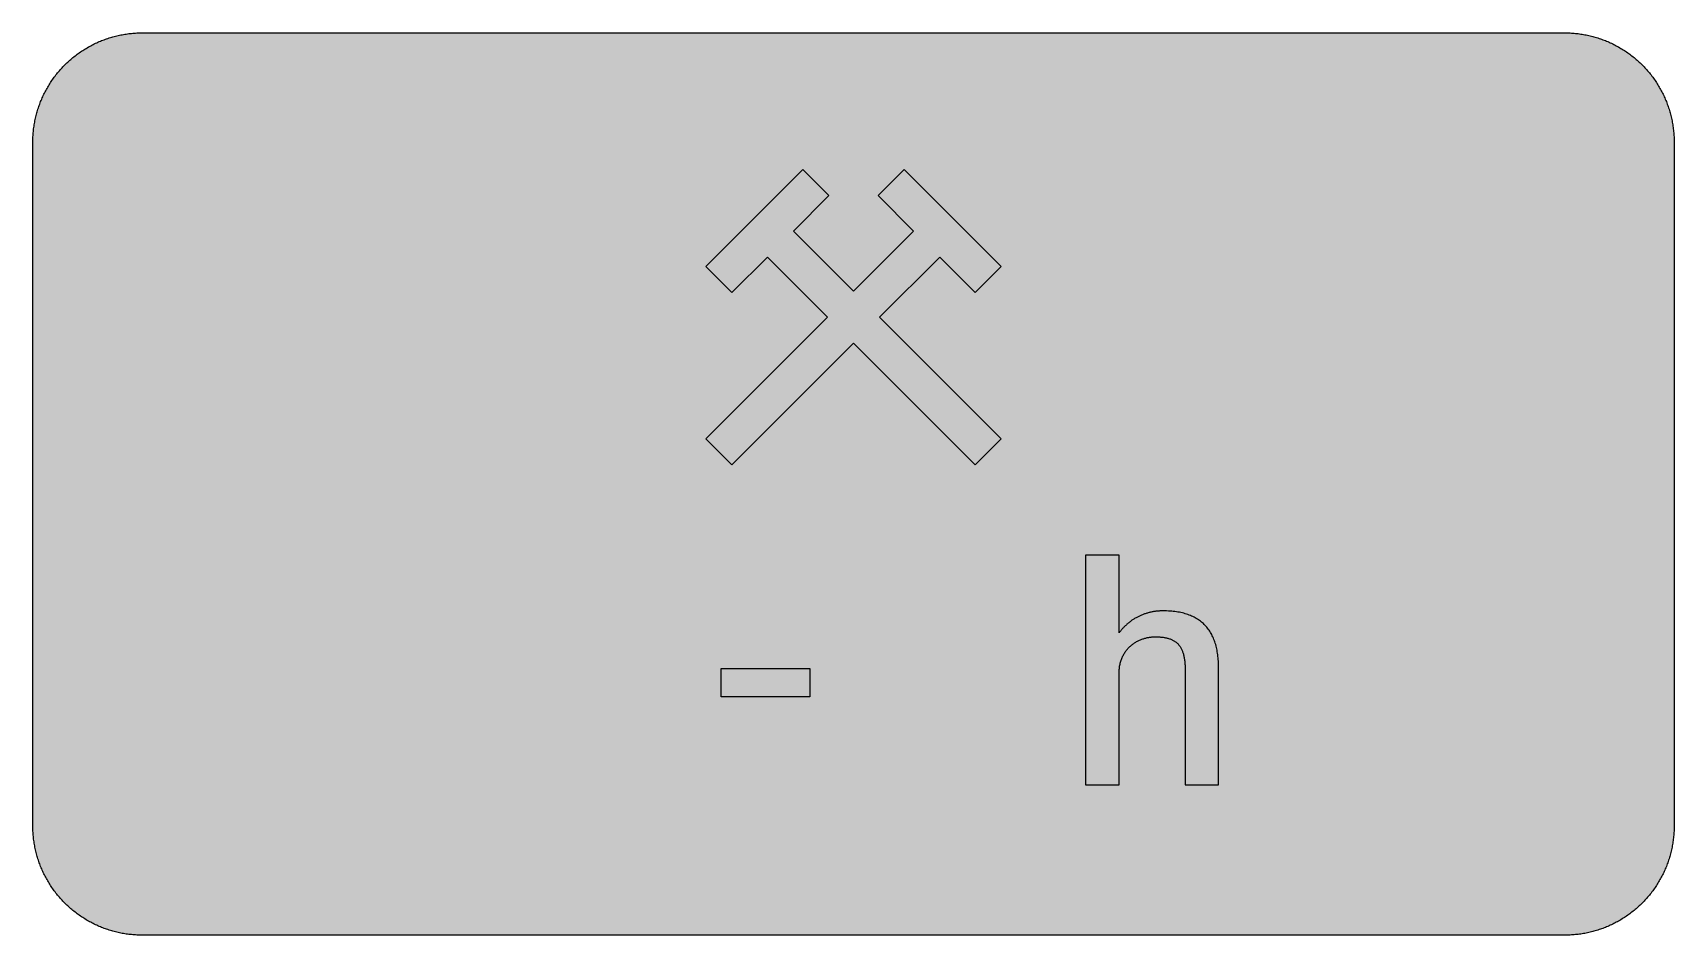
# Model space of a CAD drawing. Header units: millimetres. Extents: x 0 to 212, y 0 to 116.
import ezdxf

# ---------------------------------------------------------------- set-up
doc = ezdxf.new("R2010")
doc.units = ezdxf.units.MM

msp = doc.modelspace()

# ---------------------------------------------------------------- hatches: boundary and pattern name
for color, points in [(254, [(14.1633, 0.0536), (13.9878, 0.0533), (13.8125, 0.0559), (13.6373, 0.061), (13.462, 0.0686), (13.2893, 0.0787), (13.114, 0.0914), (12.9413, 0.1041), (12.7686, 0.1219), (12.5959, 0.1397), (12.4231, 0.16), (12.2504, 0.1829), (12.0777, 0.2057), (11.9075, 0.2337), (11.7373, 0.2616), (11.5672, 0.2921), (11.397, 0.3251), (11.2268, 0.3607), (11.0592, 0.3988), (10.8915, 0.4369), (10.7239, 0.4775), (10.5562, 0.5207), (10.3886, 0.5664), (10.2235, 0.6121), (10.0584, 0.6629), (9.8933, 0.7137), (9.7307, 0.7671), (9.5682, 0.8204), (9.4056, 0.8788), (9.2431, 0.9373), (9.083, 0.9982), (8.923, 1.0617), (8.763, 1.1252), (8.6055, 1.1938), (8.4455, 1.2624), (8.2906, 1.331), (8.1331, 1.4046), (7.9781, 1.4783), (7.8232, 1.5545), (7.6708, 1.6332), (7.5184, 1.7145), (7.366, 1.7958), (7.2161, 1.8796), (7.0663, 1.966), (6.919, 2.0523), (6.7716, 2.1438), (6.6243, 2.2352), (6.4795, 2.3266), (6.3348, 2.4232), (6.19, 2.5197), (6.0477, 2.6187), (5.908, 2.7178), (5.7683, 2.8194), (5.6286, 2.9235), (5.4915, 3.0302), (5.3543, 3.1369), (5.2197, 3.2461), (5.0851, 3.3579), (4.953, 3.4722), (4.8209, 3.5865), (4.6914, 3.7033), (4.5644, 3.8202), (4.4348, 3.9395), (4.3104, 4.0615), (4.1859, 4.1859), (4.0615, 4.3104), (3.9395, 4.4348), (3.8202, 4.5618), (3.7033, 4.6914), (3.5865, 4.8209), (3.4722, 4.953), (3.3579, 5.0851), (3.2487, 5.2197), (3.1369, 5.3543), (3.0302, 5.4915), (2.9235, 5.6286), (2.8194, 5.7683), (2.7178, 5.908), (2.6187, 6.0477), (2.5197, 6.19), (2.4232, 6.3348), (2.3266, 6.477), (2.2352, 6.6243), (2.1438, 6.7691), (2.0523, 6.919), (1.966, 7.0663), (1.8796, 7.2161), (1.7958, 7.366), (1.7145, 7.5184), (1.6332, 7.6708), (1.5545, 7.8232), (1.4783, 7.9781), (1.4046, 8.1331), (1.331, 8.2906), (1.2598, 8.4455), (1.1913, 8.603), (1.1252, 8.763), (1.0592, 8.923), (0.9982, 9.083), (0.9373, 9.2431), (0.8763, 9.4056), (0.8204, 9.5682), (0.7645, 9.7307), (0.7112, 9.8933), (0.6604, 10.0584), (0.6121, 10.2235), (0.5639, 10.3911), (0.5207, 10.5562), (0.4775, 10.7239), (0.4343, 10.8915), (0.3962, 11.0592), (0.3607, 11.2268), (0.3251, 11.397), (0.2921, 11.5672), (0.2616, 11.7373), (0.2311, 11.9075), (0.2057, 12.0802), (0.1803, 12.2504), (0.1575, 12.4231), (0.1372, 12.5959), (0.1194, 12.7686), (0.1041, 12.9413), (0.0889, 13.1166), (0.0787, 13.2893), (0.0686, 13.4645), (0.061, 13.6373), (0.0559, 13.8125), (0.0508, 13.9878), (0.0508, 14.163), (0.0522, 102.3592), (0.0508, 102.5322), (0.0559, 102.7074), (0.061, 102.8827), (0.0686, 103.058), (0.0787, 103.2307), (0.0889, 103.4059), (0.1041, 103.5787), (0.1194, 103.7514), (0.1372, 103.9241), (0.1575, 104.0968), (0.1803, 104.2695), (0.2057, 104.4423), (0.2311, 104.6124), (0.2616, 104.7826), (0.2921, 104.9528), (0.3251, 105.123), (0.3607, 105.2932), (0.3962, 105.4608), (0.4343, 105.6284), (0.4775, 105.7961), (0.5207, 105.9637), (0.5639, 106.1314), (0.6121, 106.2965), (0.6604, 106.4616), (0.7112, 106.6267), (0.7645, 106.7892), (0.8204, 106.9518), (0.8763, 107.1143), (0.9373, 107.2769), (0.9982, 107.4369), (1.0592, 107.5969), (1.1252, 107.757), (1.1913, 107.9144), (1.2598, 108.0745), (1.331, 108.2294), (1.4046, 108.3869), (1.4783, 108.5418), (1.5545, 108.6968), (1.6332, 108.8492), (1.7145, 109.0016), (1.7958, 109.154), (1.8796, 109.3038), (1.966, 109.4537), (2.0523, 109.601), (2.1438, 109.7483), (2.2352, 109.8956), (2.3266, 110.0404), (2.4232, 110.1852), (2.5197, 110.33), (2.6187, 110.4722), (2.7178, 110.6119), (2.8194, 110.7516), (2.9235, 110.8913), (3.0302, 111.0285), (3.1369, 111.1656), (3.2487, 111.3003), (3.3579, 111.4349), (3.4722, 111.567), (3.5865, 111.699), (3.7033, 111.8286), (3.8202, 111.9556), (3.9395, 112.0851), (4.0615, 112.2096), (4.1859, 112.334), (4.3104, 112.4585), (4.4348, 112.5804), (4.5644, 112.6998), (4.6914, 112.8166), (4.8209, 112.9335), (4.953, 113.0478), (5.0851, 113.1621), (5.2197, 113.2713), (5.3543, 113.3831), (5.4915, 113.4897), (5.6286, 113.5964), (5.7683, 113.7006), (5.908, 113.8022), (6.0477, 113.9012), (6.19, 114.0003), (6.3348, 114.0968), (6.4795, 114.1933), (6.6243, 114.2848), (6.7716, 114.3762), (6.919, 114.4676), (7.0663, 114.554), (7.2161, 114.6404), (7.366, 114.7242), (7.5184, 114.8055), (7.6708, 114.8867), (7.8232, 114.9655), (7.9781, 115.0417), (8.1331, 115.1153), (8.2906, 115.189), (8.4455, 115.2601), (8.6055, 115.3287), (8.763, 115.3947), (8.923, 115.4608), (9.083, 115.5217), (9.2431, 115.5827), (9.4056, 115.6437), (9.5682, 115.6995), (9.7307, 115.7554), (9.8933, 115.8088), (10.0584, 115.8596), (10.2235, 115.9078), (10.3886, 115.9561), (10.5562, 115.9993), (10.7239, 116.0424), (10.8915, 116.0856), (11.0592, 116.1237), (11.2268, 116.1593), (11.397, 116.1948), (11.5672, 116.2279), (11.7373, 116.2583), (11.9075, 116.2888), (12.0777, 116.3142), (12.2504, 116.3396), (12.4231, 116.3625), (12.5959, 116.3828), (12.7686, 116.4006), (12.9413, 116.4158), (13.114, 116.4311), (13.2893, 116.4412), (13.462, 116.4514), (13.6373, 116.459), (13.8125, 116.4641), (13.9878, 116.4692), (14.163, 116.4692), (197.6078, 116.4703), (197.7822, 116.4692), (197.9574, 116.4641), (198.1327, 116.459), (198.3054, 116.4514), (198.4807, 116.4412), (198.6534, 116.4311), (198.8287, 116.4158), (199.0014, 116.4006), (199.1741, 116.3828), (199.3468, 116.3625), (199.5195, 116.3396), (199.6897, 116.3142), (199.8624, 116.2888), (200.0326, 116.2583), (200.2028, 116.2279), (200.373, 116.1948), (200.5432, 116.1593), (200.7108, 116.1237), (200.8784, 116.0856), (201.0461, 116.0424), (201.2137, 115.9993), (201.3788, 115.9561), (201.5465, 115.9078), (201.7116, 115.8596), (201.8767, 115.8088), (202.0392, 115.7554), (202.2018, 115.6995), (202.3643, 115.6437), (202.5269, 115.5827), (202.6869, 115.5217), (202.8469, 115.4608), (203.007, 115.3947), (203.167, 115.3287), (203.3245, 115.2601), (203.4794, 115.189), (203.6369, 115.1153), (203.7918, 115.0417), (203.9468, 114.9655), (204.0992, 114.8867), (204.2516, 114.8055), (204.404, 114.7242), (204.5538, 114.6404), (204.7037, 114.554), (204.8535, 114.4676), (205.0009, 114.3762), (205.1456, 114.2848), (205.293, 114.1933), (205.4352, 114.0968), (205.58, 114.0003), (205.7222, 113.9012), (205.8619, 113.8022), (206.0016, 113.7006), (206.1413, 113.5964), (206.2785, 113.4897), (206.4156, 113.3831), (206.5503, 113.2713), (206.6849, 113.1621), (206.817, 113.0478), (206.949, 112.9335), (207.0786, 112.8166), (207.2081, 112.6998), (207.3351, 112.5804), (207.4596, 112.4585), (207.584, 112.334), (207.7085, 112.2096), (207.8304, 112.0851), (207.9498, 111.9556), (208.0666, 111.8286), (208.1835, 111.699), (208.2978, 111.567), (208.4121, 111.4349), (208.5238, 111.3003), (208.6331, 111.1656), (208.7397, 111.0285), (208.8464, 110.8913), (208.9506, 110.7516), (209.0522, 110.6119), (209.1512, 110.4722), (209.2503, 110.33), (209.3468, 110.1852), (209.4433, 110.0404), (209.5348, 109.8956), (209.6262, 109.7483), (209.7176, 109.601), (209.804, 109.4537), (209.8904, 109.3038), (209.9742, 109.154), (210.0555, 109.0016), (210.1367, 108.8492), (210.2155, 108.6968), (210.2917, 108.5418), (210.3653, 108.3869), (210.439, 108.2294), (210.5076, 108.0745), (210.5762, 107.9144), (210.6447, 107.757), (210.7082, 107.5969), (210.7717, 107.4369), (210.8327, 107.2769), (210.8911, 107.1143), (210.9495, 106.9518), (211.0029, 106.7892), (211.0562, 106.6267), (211.107, 106.4616), (211.1578, 106.2965), (211.2035, 106.1314), (211.2493, 105.9637), (211.2924, 105.7961), (211.3331, 105.6284), (211.3712, 105.4608), (211.4093, 105.2932), (211.4448, 105.123), (211.4779, 104.9528), (211.5083, 104.7826), (211.5363, 104.6124), (211.5642, 104.4423), (211.5871, 104.2695), (211.6099, 104.0968), (211.6303, 103.9241), (211.648, 103.7514), (211.6658, 103.5787), (211.6785, 103.4059), (211.6912, 103.2307), (211.7014, 103.058), (211.709, 102.8827), (211.7141, 102.7074), (211.7166, 102.5322), (211.7166, 102.3569), (211.7189, 14.1647), (211.7166, 13.9878), (211.7141, 13.8125), (211.709, 13.6373), (211.7014, 13.4645), (211.6912, 13.2893), (211.6785, 13.1166), (211.6658, 12.9413), (211.648, 12.7686), (211.6303, 12.5959), (211.6099, 12.4231), (211.5871, 12.2504), (211.5642, 12.0802), (211.5363, 11.9075), (211.5083, 11.7373), (211.4779, 11.5672), (211.4448, 11.397), (211.4093, 11.2268), (211.3712, 11.0592), (211.3331, 10.8915), (211.2924, 10.7239), (211.2493, 10.5562), (211.2035, 10.3911), (211.1578, 10.2235), (211.107, 10.0584), (211.0562, 9.8933), (211.0029, 9.7307), (210.9495, 9.5682), (210.8911, 9.4056), (210.8327, 9.2431), (210.7717, 9.083), (210.7082, 8.923), (210.6447, 8.763), (210.5762, 8.603), (210.5076, 8.4455), (210.439, 8.2906), (210.3653, 8.1331), (210.2917, 7.9781), (210.2155, 7.8232), (210.1367, 7.6708), (210.0555, 7.5184), (209.9742, 7.366), (209.8904, 7.2161), (209.804, 7.0663), (209.7176, 6.919), (209.6262, 6.7691), (209.5348, 6.6243), (209.4433, 6.477), (209.3468, 6.3348), (209.2503, 6.19), (209.1512, 6.0477), (209.0522, 5.908), (208.9506, 5.7683), (208.8464, 5.6286), (208.7397, 5.4915), (208.6331, 5.3543), (208.5238, 5.2197), (208.4121, 5.0851), (208.2978, 4.953), (208.1835, 4.8209), (208.0666, 4.6914), (207.9498, 4.5618), (207.8304, 4.4348), (207.7085, 4.3104), (207.584, 4.1859), (207.4596, 4.0615), (207.3351, 3.9395), (207.2081, 3.8202), (207.0786, 3.7033), (206.949, 3.5865), (206.817, 3.4722), (206.6849, 3.3579), (206.5503, 3.2461), (206.4156, 3.1369), (206.2785, 3.0302), (206.1413, 2.9235), (206.0016, 2.8194), (205.8619, 2.7178), (205.7222, 2.6187), (205.58, 2.5197), (205.4352, 2.4232), (205.293, 2.3266), (205.1456, 2.2352), (205.0009, 2.1438), (204.8535, 2.0523), (204.7037, 1.966), (204.5538, 1.8796), (204.404, 1.7958), (204.2516, 1.7145), (204.0992, 1.6332), (203.9468, 1.5545), (203.7918, 1.4783), (203.6369, 1.4046), (203.4794, 1.331), (203.3245, 1.2624), (203.167, 1.1938), (203.007, 1.1252), (202.8469, 1.0617), (202.6869, 0.9982), (202.5269, 0.9373), (202.3643, 0.8788), (202.2018, 0.8204), (202.0392, 0.7671), (201.8767, 0.7137), (201.7116, 0.6629), (201.5465, 0.6121), (201.3788, 0.5664), (201.2137, 0.5207), (201.0461, 0.4775), (200.8784, 0.4369), (200.7108, 0.3988), (200.5432, 0.3607), (200.373, 0.3251), (200.2028, 0.2921), (200.0326, 0.2616), (199.8624, 0.2337), (199.6897, 0.2057), (199.5195, 0.1829), (199.3468, 0.16), (199.1741, 0.1397), (199.0014, 0.1219), (198.8287, 0.1041), (198.6534, 0.0914), (198.4807, 0.0787), (198.3054, 0.0686), (198.1327, 0.061), (197.9574, 0.0559), (197.7822, 0.0533), (197.6069, 0.0533)]), (59, [(105.8855, 76.4134), (121.569, 60.7314), (124.9355, 64.098), (109.2535, 79.7814), (116.998, 87.5259), (121.569, 82.9564), (124.9355, 86.323), (112.4285, 98.8314), (109.0605, 95.4634), (113.6315, 90.8939), (105.8855, 83.148), (98.141, 90.8939), (102.7105, 95.4634), (99.344, 98.8314), (86.8355, 86.323), (90.2035, 82.9564), (94.773, 87.5259), (102.519, 79.7814), (86.8355, 64.098), (90.2035, 60.7314)]), (59, [(140.141, 19.4564), (140.141, 33.8914), (140.142, 34.0385), (140.147, 34.1859), (140.1572, 34.3306), (140.1699, 34.4729), (140.1851, 34.6126), (140.2055, 34.7472), (140.2283, 34.8818), (140.2537, 35.0139), (140.2842, 35.1434), (140.3172, 35.2704), (140.3528, 35.3924), (140.3909, 35.5143), (140.4341, 35.6337), (140.4772, 35.7505), (140.5255, 35.8648), (140.5738, 35.974), (140.6271, 36.0832), (140.683, 36.1899), (140.7414, 36.2941), (140.7998, 36.3957), (140.8633, 36.4947), (140.9268, 36.5912), (140.9954, 36.6852), (141.064, 36.7767), (141.1351, 36.8656), (141.2088, 36.9545), (141.2824, 37.0383), (141.3612, 37.1196), (141.4399, 37.2008), (141.5186, 37.277), (141.6025, 37.3532), (141.6837, 37.4244), (141.7701, 37.4955), (141.8565, 37.5641), (141.9454, 37.6276), (142.0343, 37.6911), (142.1232, 37.752), (142.2146, 37.8104), (142.3086, 37.8663), (142.4, 37.9222), (142.4965, 37.973), (142.5905, 38.0238), (142.687, 38.0695), (142.7836, 38.1152), (142.8801, 38.1559), (142.9791, 38.1965), (143.0782, 38.2346), (143.1773, 38.2702), (143.2763, 38.3057), (143.3754, 38.3362), (143.4744, 38.3667), (143.5735, 38.3921), (143.6726, 38.4175), (143.7742, 38.4404), (143.8732, 38.4607), (143.9723, 38.4785), (144.0713, 38.4937), (144.1704, 38.5089), (144.2695, 38.5191), (144.3685, 38.5293), (144.465, 38.5369), (144.5616, 38.542), (144.6581, 38.5445), (144.7546, 38.547), (144.8816, 38.5445), (145.0086, 38.5445), (145.1305, 38.5394), (145.2524, 38.5343), (145.3693, 38.5267), (145.4861, 38.5166), (145.6004, 38.5064), (145.7122, 38.4937), (145.8214, 38.481), (145.9281, 38.4658), (146.0322, 38.448), (146.1364, 38.4277), (146.2354, 38.4073), (146.3345, 38.3845), (146.431, 38.3591), (146.5224, 38.3311), (146.6164, 38.3032), (146.7053, 38.2727), (146.7917, 38.2397), (146.878, 38.2041), (146.9593, 38.166), (147.0406, 38.1279), (147.1193, 38.0873), (147.1955, 38.0441), (147.2692, 37.9984), (147.3429, 37.9527), (147.414, 37.9019), (147.48, 37.8511), (147.5461, 37.7952), (147.6121, 37.7393), (147.6731, 37.6809), (147.734, 37.6199), (147.7924, 37.5564), (147.8483, 37.4904), (147.9017, 37.4244), (147.9525, 37.3532), (148.0033, 37.2796), (148.0515, 37.2059), (148.0972, 37.1272), (148.143, 37.0484), (148.1836, 36.9646), (148.2242, 36.8808), (148.2623, 36.7919), (148.3004, 36.703), (148.3335, 36.609), (148.3665, 36.5125), (148.3995, 36.416), (148.4274, 36.3144), (148.4554, 36.2102), (148.4808, 36.1036), (148.5036, 35.9943), (148.5265, 35.8826), (148.5443, 35.7683), (148.5646, 35.6514), (148.5798, 35.5295), (148.5951, 35.4076), (148.6078, 35.2806), (148.6179, 35.1511), (148.6281, 35.019), (148.6357, 34.8844), (148.6408, 34.7447), (148.6459, 34.605), (148.6484, 34.4602), (148.6484, 34.3129), (148.6503, 19.4564), (152.9676, 19.4564), (152.9676, 34.5264), (152.9639, 34.7497), (152.9588, 34.9707), (152.9512, 35.1892), (152.941, 35.4025), (152.9258, 35.6133), (152.908, 35.8216), (152.8851, 36.0274), (152.8597, 36.228), (152.8318, 36.4236), (152.8013, 36.6192), (152.7658, 36.8097), (152.7277, 36.9976), (152.6845, 37.1805), (152.6388, 37.3609), (152.5905, 37.5387), (152.5397, 37.7114), (152.4838, 37.8816), (152.4254, 38.0492), (152.3619, 38.2118), (152.2959, 38.3718), (152.2273, 38.5293), (152.1536, 38.6817), (152.0774, 38.8315), (151.9987, 38.9763), (151.9149, 39.1185), (151.8285, 39.2582), (151.7371, 39.3929), (151.6431, 39.5249), (151.544, 39.6545), (151.445, 39.7789), (151.3383, 39.9009), (151.2316, 40.0177), (151.1198, 40.132), (151.003, 40.2438), (150.8836, 40.3504), (150.7617, 40.4546), (150.6347, 40.5536), (150.5052, 40.6502), (150.3705, 40.7441), (150.2334, 40.833), (150.0937, 40.9194), (149.9489, 41.0007), (149.799, 41.0794), (149.6466, 41.1556), (149.4917, 41.2267), (149.3317, 41.2928), (149.1691, 41.3588), (149.0015, 41.4172), (148.8313, 41.4757), (148.656, 41.529), (148.4782, 41.5773), (148.2954, 41.6255), (148.1099, 41.6662), (147.922, 41.7068), (147.7264, 41.7398), (147.5308, 41.7728), (147.3302, 41.8008), (147.1244, 41.8236), (146.9161, 41.844), (146.7028, 41.8617), (146.4869, 41.8744), (146.2659, 41.8821), (146.0424, 41.8897), (145.8138, 41.8897), (145.7096, 41.8897), (145.608, 41.8871), (145.5039, 41.8846), (145.4023, 41.8795), (145.3007, 41.8744), (145.1966, 41.8668), (145.095, 41.8567), (144.9934, 41.8465), (144.8943, 41.8363), (144.7927, 41.8211), (144.6911, 41.8084), (144.592, 41.7932), (144.4904, 41.7754), (144.3914, 41.7576), (144.2923, 41.7373), (144.1933, 41.7144), (144.0967, 41.6916), (143.9977, 41.6687), (143.9012, 41.6433), (143.8021, 41.6154), (143.7056, 41.5874), (143.6091, 41.5595), (143.5151, 41.529), (143.4186, 41.496), (143.3246, 41.463), (143.2306, 41.4274), (143.1366, 41.3893), (143.0426, 41.3512), (142.9487, 41.3131), (142.8572, 41.2725), (142.7658, 41.2293), (142.6743, 41.1861), (142.5829, 41.1429), (142.494, 41.0947), (142.4051, 41.0489), (142.3162, 40.9981), (142.2273, 40.9499), (142.1409, 40.8965), (142.0546, 40.8432), (141.9682, 40.7899), (141.8819, 40.734), (141.798, 40.6756), (141.7142, 40.6171), (141.6304, 40.5562), (141.5491, 40.4952), (141.4678, 40.4317), (141.3866, 40.3682), (141.3053, 40.3022), (141.2265, 40.2336), (141.1478, 40.165), (141.0716, 40.0964), (140.9929, 40.0228), (140.9167, 39.9517), (140.843, 39.8755), (140.7668, 39.8018), (140.6931, 39.7231), (140.622, 39.6443), (140.5509, 39.5656), (140.4798, 39.4843), (140.4087, 39.4005), (140.3401, 39.3167), (140.2715, 39.2303), (140.2055, 39.1439), (140.1394, 39.055), (140.141, 49.0897), (135.8237, 49.0897), (135.8237, 19.4564)]), (59, [(88.8326, 34.441), (100.2633, 34.441), (100.2633, 30.8003), (88.8326, 30.8003)])]:
    msp.add_hatch(color=color).paths.add_polyline_path(points)
h = msp.add_hatch(color=59)
h.paths.add_polyline_path([(14.1633, 3.5814), (13.8887, 3.5839), (13.6169, 3.5941), (13.3477, 3.6119), (13.081, 3.6347), (12.8143, 3.6652), (12.5501, 3.7008), (12.2885, 3.7465), (12.0294, 3.7948), (11.7729, 3.8506), (11.5164, 3.9141), (11.2649, 3.9827), (11.016, 4.0564), (10.7671, 4.1351), (10.5232, 4.2215), (10.2819, 4.3129), (10.0432, 4.412), (9.8069, 4.5161), (9.5733, 4.6228), (9.3447, 4.7371), (9.1186, 4.8565), (8.8951, 4.9809), (8.6741, 5.113), (8.4582, 5.2476), (8.2448, 5.3873), (8.0366, 5.5321), (7.8308, 5.682), (7.6276, 5.8369), (7.4295, 5.9969), (7.2365, 6.1595), (7.046, 6.3297), (6.8605, 6.5024), (6.6777, 6.6802), (6.5024, 6.8605), (6.3271, 7.046), (6.1595, 7.2365), (5.9969, 7.432), (5.8369, 7.6302), (5.682, 7.8308), (5.5321, 8.0366), (5.3873, 8.2448), (5.2451, 8.4582), (5.1105, 8.6741), (4.9809, 8.8951), (4.8565, 9.1186), (4.7371, 9.3447), (4.6228, 9.5758), (4.5136, 9.8069), (4.4094, 10.0432), (4.3129, 10.2819), (4.2215, 10.5232), (4.1351, 10.7696), (4.0538, 11.016), (3.9802, 11.2649), (3.9116, 11.5189), (3.8506, 11.7729), (3.7948, 12.0294), (3.744, 12.2911), (3.7008, 12.5527), (3.6627, 12.8143), (3.6322, 13.081), (3.6093, 13.3502), (3.5916, 13.6195), (3.5814, 13.8913), (3.5789, 14.163), (3.58, 102.3592), (3.5814, 102.6312), (3.5916, 102.903), (3.6093, 103.1723), (3.6322, 103.439), (3.6627, 103.7057), (3.7008, 103.9698), (3.744, 104.2314), (3.7948, 104.4905), (3.8506, 104.7471), (3.9116, 105.0036), (3.9802, 105.2551), (4.0538, 105.504), (4.1351, 105.7529), (4.2215, 105.9967), (4.3129, 106.238), (4.4094, 106.4768), (4.5136, 106.713), (4.6228, 106.9467), (4.7371, 107.1753), (4.8565, 107.4014), (4.9809, 107.6249), (5.1105, 107.8459), (5.2451, 108.0618), (5.3873, 108.2751), (5.5321, 108.4834), (5.682, 108.6891), (5.8369, 108.8923), (5.9969, 109.0905), (6.1595, 109.2835), (6.3271, 109.474), (6.5024, 109.6594), (6.6777, 109.8423), (6.8605, 110.0176), (7.046, 110.1928), (7.2365, 110.3605), (7.4295, 110.523), (7.6276, 110.683), (7.8308, 110.838), (8.0366, 110.9878), (8.2448, 111.1326), (8.4582, 111.2749), (8.6741, 111.4095), (8.8951, 111.539), (9.1186, 111.6635), (9.3447, 111.7829), (9.5733, 111.8972), (9.8069, 112.0064), (10.0432, 112.1105), (10.2819, 112.207), (10.5232, 112.2985), (10.7671, 112.3848), (11.016, 112.4661), (11.2649, 112.5398), (11.5164, 112.6084), (11.7729, 112.6693), (12.0294, 112.7252), (12.2885, 112.776), (12.5501, 112.8192), (12.8143, 112.8573), (13.081, 112.8878), (13.3477, 112.9106), (13.6169, 112.9284), (13.8887, 112.9386), (14.163, 112.9411), (197.6078, 112.9425), (197.8787, 112.9386), (198.1505, 112.9284), (198.4197, 112.9106), (198.689, 112.8878), (198.9557, 112.8573), (199.2173, 112.8192), (199.4789, 112.776), (199.7405, 112.7252), (199.9971, 112.6693), (200.2511, 112.6084), (200.5051, 112.5398), (200.754, 112.4661), (201.0004, 112.3848), (201.2467, 112.2985), (201.488, 112.207), (201.7268, 112.1105), (201.963, 112.0064), (202.1942, 111.8972), (202.4253, 111.7829), (202.6514, 111.6635), (202.8749, 111.539), (203.0959, 111.4095), (203.3118, 111.2749), (203.5251, 111.1326), (203.7334, 110.9878), (203.9391, 110.838), (204.1398, 110.683), (204.3379, 110.523), (204.5335, 110.3605), (204.724, 110.1928), (204.9094, 110.0176), (205.0898, 109.8423), (205.2676, 109.6594), (205.4403, 109.474), (205.6105, 109.2835), (205.773, 109.0905), (205.933, 108.8923), (206.088, 108.6891), (206.2378, 108.4834), (206.3826, 108.2751), (206.5223, 108.0618), (206.6569, 107.8459), (206.789, 107.6249), (206.9135, 107.4014), (207.0329, 107.1753), (207.1472, 106.9467), (207.2538, 106.713), (207.358, 106.4768), (207.457, 106.238), (207.5485, 105.9967), (207.6348, 105.7529), (207.7136, 105.504), (207.7872, 105.2551), (207.8558, 105.0036), (207.9193, 104.7471), (207.9752, 104.4905), (208.0235, 104.2314), (208.0692, 103.9698), (208.1047, 103.7057), (208.1352, 103.439), (208.1581, 103.1723), (208.1759, 102.903), (208.186, 102.6312), (208.1911, 102.3569), (208.1911, 14.1647), (208.186, 13.8913), (208.1759, 13.6195), (208.1581, 13.3502), (208.1352, 13.081), (208.1047, 12.8143), (208.0692, 12.5527), (208.0235, 12.2911), (207.9752, 12.0294), (207.9193, 11.7729), (207.8558, 11.5189), (207.7872, 11.2649), (207.7136, 11.016), (207.6348, 10.7696), (207.5485, 10.5232), (207.457, 10.2819), (207.358, 10.0432), (207.2538, 9.8069), (207.1472, 9.5758), (207.0329, 9.3447), (206.9135, 9.1186), (206.789, 8.8951), (206.6569, 8.6741), (206.5223, 8.4582), (206.3826, 8.2448), (206.2378, 8.0366), (206.088, 7.8308), (205.933, 7.6302), (205.773, 7.432), (205.6105, 7.2365), (205.4403, 7.046), (205.2676, 6.8605), (205.0898, 6.6802), (204.9094, 6.5024), (204.724, 6.3297), (204.5335, 6.1595), (204.3379, 5.9969), (204.1398, 5.8369), (203.9391, 5.682), (203.7334, 5.5321), (203.5251, 5.3873), (203.3118, 5.2476), (203.0959, 5.113), (202.8749, 4.9809), (202.6514, 4.8565), (202.4253, 4.7371), (202.1942, 4.6228), (201.963, 4.5161), (201.7268, 4.412), (201.488, 4.3129), (201.2467, 4.2215), (201.0004, 4.1351), (200.754, 4.0564), (200.5051, 3.9827), (200.2511, 3.9141), (199.9971, 3.8506), (199.7405, 3.7948), (199.4789, 3.7465), (199.2173, 3.7008), (198.9557, 3.6652), (198.689, 3.6347), (198.4197, 3.6119), (198.1505, 3.5941), (197.8787, 3.5839), (197.6069, 3.5789)])
h.paths.add_polyline_path([(14.1633, 8.8731), (14.0259, 8.8748), (13.8887, 8.8798), (13.7541, 8.8875), (13.622, 8.9002), (13.4874, 8.9154), (13.3553, 8.9332), (13.2258, 8.9535), (13.0962, 8.9789), (12.9667, 9.0068), (12.8397, 9.0373), (12.7127, 9.0729), (12.5882, 9.1084), (12.4663, 9.1491), (12.3419, 9.1923), (12.2225, 9.238), (12.1031, 9.2888), (11.9837, 9.3396), (11.8694, 9.3929), (11.7526, 9.4513), (11.6408, 9.5098), (11.5291, 9.5733), (11.4198, 9.6368), (11.3106, 9.7053), (11.2039, 9.7765), (11.0998, 9.8476), (10.9957, 9.9238), (10.8966, 10), (10.7975, 10.0787), (10.6985, 10.1625), (10.6045, 10.2464), (10.5105, 10.3327), (10.4216, 10.4216), (10.3327, 10.5131), (10.2464, 10.6045), (10.16, 10.701), (10.0787, 10.7975), (10, 10.8966), (9.9212, 10.9982), (9.8476, 11.0998), (9.7739, 11.2039), (9.7053, 11.3106), (9.6368, 11.4198), (9.5707, 11.5291), (9.5098, 11.6408), (9.4488, 11.7551), (9.3929, 11.8694), (9.337, 11.9863), (9.2862, 12.1031), (9.238, 12.2225), (9.1923, 12.3444), (9.1491, 12.4663), (9.1084, 12.5908), (9.0703, 12.7152), (9.0373, 12.8397), (9.0068, 12.9692), (8.9789, 13.0962), (8.9535, 13.2258), (8.9306, 13.3579), (8.9129, 13.4899), (8.8976, 13.622), (8.8849, 13.7566), (8.8773, 13.8913), (8.8722, 14.0259), (8.8697, 14.163), (8.8717, 102.3592), (8.8722, 102.4941), (8.8773, 102.6312), (8.8849, 102.7659), (8.8976, 102.8979), (8.9129, 103.0326), (8.9306, 103.1646), (8.9535, 103.2942), (8.9789, 103.4237), (9.0068, 103.5533), (9.0373, 103.6803), (9.0703, 103.8073), (9.1084, 103.9317), (9.1491, 104.0536), (9.1923, 104.1781), (9.238, 104.2975), (9.2862, 104.4169), (9.337, 104.5362), (9.3929, 104.6505), (9.4488, 104.7674), (9.5098, 104.8791), (9.5707, 104.9909), (9.6368, 105.1001), (9.7053, 105.2093), (9.7739, 105.316), (9.8476, 105.4202), (9.9212, 105.5243), (10, 105.6234), (10.0787, 105.7224), (10.16, 105.8215), (10.2464, 105.9155), (10.3327, 106.0094), (10.4216, 106.0983), (10.5105, 106.1872), (10.6045, 106.2736), (10.6985, 106.36), (10.7975, 106.4412), (10.8966, 106.52), (10.9957, 106.5987), (11.0998, 106.6724), (11.2039, 106.746), (11.3106, 106.8146), (11.4198, 106.8832), (11.5291, 106.9492), (11.6408, 107.0102), (11.7526, 107.0712), (11.8694, 107.127), (11.9837, 107.1829), (12.1031, 107.2337), (12.2225, 107.282), (12.3419, 107.3277), (12.4663, 107.3709), (12.5882, 107.4115), (12.7127, 107.4496), (12.8397, 107.4826), (12.9667, 107.5131), (13.0962, 107.5411), (13.2258, 107.5665), (13.3553, 107.5893), (13.4874, 107.6071), (13.622, 107.6223), (13.7541, 107.635), (13.8887, 107.6427), (14.0259, 107.6477), (14.163, 107.6503), (197.6078, 107.6508), (197.7441, 107.6477), (197.8787, 107.6427), (198.0133, 107.635), (198.1479, 107.6223), (198.28, 107.6071), (198.4121, 107.5893), (198.5442, 107.5665), (198.6737, 107.5411), (198.8007, 107.5131), (198.9303, 107.4826), (199.0547, 107.4496), (199.1792, 107.4115), (199.3036, 107.3709), (199.4256, 107.3277), (199.5475, 107.282), (199.6669, 107.2337), (199.7837, 107.1829), (199.9005, 107.127), (200.0148, 107.0712), (200.1291, 107.0102), (200.2409, 106.9492), (200.3501, 106.8832), (200.4593, 106.8146), (200.566, 106.746), (200.6702, 106.6724), (200.7718, 106.5987), (200.8734, 106.52), (200.9724, 106.4412), (201.0689, 106.36), (201.1655, 106.2736), (201.2569, 106.1872), (201.3483, 106.0983), (201.4372, 106.0094), (201.5236, 105.9155), (201.6074, 105.8215), (201.6912, 105.7224), (201.77, 105.6234), (201.8462, 105.5243), (201.9224, 105.4202), (201.9935, 105.316), (202.0646, 105.2093), (202.1332, 105.1001), (202.1967, 104.9909), (202.2602, 104.8791), (202.3186, 104.7674), (202.377, 104.6505), (202.4304, 104.5362), (202.4812, 104.4169), (202.532, 104.2975), (202.5777, 104.1781), (202.6209, 104.0536), (202.6615, 103.9317), (202.6971, 103.8073), (202.7326, 103.6803), (202.7631, 103.5533), (202.7911, 103.4237), (202.8165, 103.2942), (202.8368, 103.1646), (202.8546, 103.0326), (202.8698, 102.8979), (202.8825, 102.7659), (202.8901, 102.6312), (202.8952, 102.4941), (202.8977, 102.3569), (202.8994, 14.1647), (202.8952, 14.0259), (202.8901, 13.8913), (202.8825, 13.7566), (202.8698, 13.622), (202.8546, 13.4899), (202.8368, 13.3579), (202.8165, 13.2258), (202.7911, 13.0962), (202.7631, 12.9692), (202.7326, 12.8397), (202.6971, 12.7152), (202.6615, 12.5908), (202.6209, 12.4663), (202.5777, 12.3444), (202.532, 12.2225), (202.4812, 12.1031), (202.4304, 11.9863), (202.377, 11.8694), (202.3186, 11.7551), (202.2602, 11.6408), (202.1967, 11.5291), (202.1332, 11.4198), (202.0646, 11.3106), (201.9935, 11.2039), (201.9224, 11.0998), (201.8462, 10.9982), (201.77, 10.8966), (201.6912, 10.7975), (201.6074, 10.701), (201.5236, 10.6045), (201.4372, 10.5131), (201.3483, 10.4216), (201.2569, 10.3327), (201.1655, 10.2464), (201.0689, 10.1625), (200.9724, 10.0787), (200.8734, 10), (200.7718, 9.9238), (200.6702, 9.8476), (200.566, 9.7765), (200.4593, 9.7053), (200.3501, 9.6368), (200.2409, 9.5733), (200.1291, 9.5098), (200.0148, 9.4513), (199.9005, 9.3929), (199.7837, 9.3396), (199.6669, 9.2888), (199.5475, 9.238), (199.4256, 9.1923), (199.3036, 9.1491), (199.1792, 9.1084), (199.0547, 9.0729), (198.9303, 9.0373), (198.8007, 9.0068), (198.6737, 8.9789), (198.5442, 8.9535), (198.4121, 8.9332), (198.28, 8.9154), (198.1479, 8.9002), (198.0133, 8.8875), (197.8787, 8.8798), (197.7441, 8.8748), (197.6069, 8.8722)], flags=16)
h = msp.add_hatch(color=59)
edge = h.paths.add_edge_path()
edge.add_line((74.1426, 46.168), (74.1934, 46.167))
edge.add_line((74.1934, 46.167), (74.2442, 46.167))
edge.add_line((74.2442, 46.167), (74.295, 46.1645))
edge.add_line((74.295, 46.1645), (74.3483, 46.1645))
edge.add_line((74.3483, 46.1645), (74.3991, 46.1645))
edge.add_line((74.3991, 46.1645), (74.4499, 46.162))
edge.add_line((74.4499, 46.162), (74.5007, 46.1594))
edge.add_line((74.5007, 46.1594), (74.5541, 46.1594))
edge.add_line((74.5541, 46.1594), (74.6049, 46.1569))
edge.add_line((74.6049, 46.1569), (74.6557, 46.1543))
edge.add_line((74.6557, 46.1543), (74.7065, 46.1518))
edge.add_line((74.7065, 46.1518), (74.7598, 46.1467))
edge.add_line((74.7598, 46.1467), (74.8106, 46.1442))
edge.add_line((74.8106, 46.1442), (74.8614, 46.1391))
edge.add_line((74.8614, 46.1391), (74.9148, 46.1366))
edge.add_line((74.9148, 46.1366), (74.9656, 46.1315))
edge.add_line((74.9656, 46.1315), (75.0164, 46.1264))
edge.add_line((75.0164, 46.1264), (75.0697, 46.1213))
edge.add_line((75.0697, 46.1213), (75.1205, 46.1162))
edge.add_line((75.1205, 46.1162), (75.1738, 46.1112))
edge.add_line((75.1738, 46.1112), (75.2272, 46.1035))
edge.add_line((75.2272, 46.1035), (75.278, 46.0985))
edge.add_line((75.278, 46.0985), (75.3313, 46.0908))
edge.add_line((75.3313, 46.0908), (75.3847, 46.0832))
edge.add_line((75.3847, 46.0832), (75.438, 46.0756))
edge.add_line((75.438, 46.0756), (75.4913, 46.068))
edge.add_line((75.4913, 46.068), (75.5447, 46.0604))
edge.add_line((75.5447, 46.0604), (75.598, 46.0527))
edge.add_line((75.598, 46.0527), (75.6514, 46.0426))
edge.add_line((75.6514, 46.0426), (75.7047, 46.0324))
edge.add_line((75.7047, 46.0324), (75.7606, 46.0248))
edge.add_line((75.7606, 46.0248), (75.8139, 46.0121))
edge.add_line((75.8139, 46.0121), (75.8698, 46.0019))
edge.add_line((75.8698, 46.0019), (75.9231, 45.9918))
edge.add_line((75.9231, 45.9918), (75.979, 45.9791))
edge.add_line((75.979, 45.9791), (76.0349, 45.9689))
edge.add_line((76.0349, 45.9689), (76.0908, 45.9562))
edge.add_line((76.0908, 45.9562), (76.1467, 45.9435))
edge.add_line((76.1467, 45.9435), (76.2025, 45.9308))
edge.add_line((76.2025, 45.9308), (76.2584, 45.9156))
edge.add_line((76.2584, 45.9156), (76.3168, 45.9029))
edge.add_line((76.3168, 45.9029), (76.3727, 45.8876))
edge.add_line((76.3727, 45.8876), (76.4311, 45.8724))
edge.add_line((76.4311, 45.8724), (76.4896, 45.8572))
edge.add_line((76.4896, 45.8572), (76.548, 45.8419))
edge.add_line((76.548, 45.8419), (76.6064, 45.8267))
edge.add_line((76.6064, 45.8267), (76.6648, 45.8089))
edge.add_line((76.6648, 45.8089), (76.7258, 45.7911))
edge.add_line((76.7258, 45.7911), (76.7867, 45.7733))
edge.add_line((76.7867, 45.7733), (76.8452, 45.7556))
edge.add_line((76.8452, 45.7556), (76.9061, 45.7378))
edge.add_line((76.9061, 45.7378), (76.9671, 45.7175))
edge.add_line((76.9671, 45.7175), (77.0306, 45.6971))
edge.add_line((77.0306, 45.6971), (77.0915, 45.6794))
edge.add_line((77.0915, 45.6794), (77.155, 45.6565))
edge.add_line((77.155, 45.6565), (77.2185, 45.6362))
edge.add_line((77.2185, 45.6362), (77.282, 45.6133))
edge.add_line((77.282, 45.6133), (77.3455, 45.593))
edge.add_line((77.3455, 45.593), (77.409, 45.5701))
edge.add_line((77.409, 45.5701), (77.4751, 45.5473))
edge.add_line((77.4751, 45.5473), (77.5411, 45.5219))
edge.add_line((77.5411, 45.5219), (77.6072, 45.499))
edge.add_line((77.6072, 45.499), (77.6732, 45.4736))
edge.add_line((77.6732, 45.4736), (77.7418, 45.4482))
edge.add_line((77.7418, 45.4482), (79.0113, 48.4117))
edge.add_line((79.0113, 48.4117), (78.9584, 48.4353))
edge.add_line((78.9584, 48.4353), (78.9051, 48.4581))
edge.add_line((78.9051, 48.4581), (78.8518, 48.4835))
edge.add_line((78.8518, 48.4835), (78.7984, 48.5064))
edge.add_line((78.7984, 48.5064), (78.7451, 48.5318))
edge.add_line((78.7451, 48.5318), (78.6892, 48.5546))
edge.add_line((78.6892, 48.5546), (78.6333, 48.58))
edge.add_line((78.6333, 48.58), (78.5774, 48.6029))
edge.add_line((78.5774, 48.6029), (78.519, 48.6283))
edge.add_line((78.519, 48.6283), (78.4606, 48.6512))
edge.add_line((78.4606, 48.6512), (78.4022, 48.6766))
edge.add_line((78.4022, 48.6766), (78.3412, 48.702))
edge.add_line((78.3412, 48.702), (78.2828, 48.7248))
edge.add_line((78.2828, 48.7248), (78.2218, 48.7502))
edge.add_line((78.2218, 48.7502), (78.1583, 48.7731))
edge.add_line((78.1583, 48.7731), (78.0948, 48.7959))
edge.add_line((78.0948, 48.7959), (78.0313, 48.8213))
edge.add_line((78.0313, 48.8213), (77.9678, 48.8442))
edge.add_line((77.9678, 48.8442), (77.9018, 48.8671))
edge.add_line((77.9018, 48.8671), (77.8358, 48.8899))
edge.add_line((77.8358, 48.8899), (77.7697, 48.9153))
edge.add_line((77.7697, 48.9153), (77.7011, 48.9382))
edge.add_line((77.7011, 48.9382), (77.6326, 48.9585))
edge.add_line((77.6326, 48.9585), (77.5614, 48.9814))
edge.add_line((77.5614, 48.9814), (77.4903, 49.0042))
edge.add_line((77.4903, 49.0042), (77.4192, 49.0271))
edge.add_line((77.4192, 49.0271), (77.3455, 49.0474))
edge.add_line((77.3455, 49.0474), (77.2719, 49.0703))
edge.add_line((77.2719, 49.0703), (77.1982, 49.0906))
edge.add_line((77.1982, 49.0906), (77.122, 49.1109))
edge.add_line((77.122, 49.1109), (77.0458, 49.1312))
edge.add_line((77.0458, 49.1312), (76.9671, 49.1515))
edge.add_line((76.9671, 49.1515), (76.8883, 49.1719))
edge.add_line((76.8883, 49.1719), (76.8096, 49.1896))
edge.add_line((76.8096, 49.1896), (76.7283, 49.21))
edge.add_line((76.7283, 49.21), (76.6445, 49.2277))
edge.add_line((76.6445, 49.2277), (76.5632, 49.2455))
edge.add_line((76.5632, 49.2455), (76.4769, 49.2633))
edge.add_line((76.4769, 49.2633), (76.393, 49.2811))
edge.add_line((76.393, 49.2811), (76.3067, 49.2963))
edge.add_line((76.3067, 49.2963), (76.2178, 49.3141))
edge.add_line((76.2178, 49.3141), (76.1289, 49.3293))
edge.add_line((76.1289, 49.3293), (76.04, 49.3446))
edge.add_line((76.04, 49.3446), (75.9485, 49.3573))
edge.add_line((75.9485, 49.3573), (75.8546, 49.3725))
edge.add_line((75.8546, 49.3725), (75.7606, 49.3852))
edge.add_line((75.7606, 49.3852), (75.6666, 49.3979))
edge.add_line((75.6666, 49.3979), (75.5701, 49.4106))
edge.add_line((75.5701, 49.4106), (75.471, 49.4233))
edge.add_line((75.471, 49.4233), (75.3745, 49.4335))
edge.add_line((75.3745, 49.4335), (75.2729, 49.4436))
edge.add_line((75.2729, 49.4436), (75.1713, 49.4538))
edge.add_line((75.1713, 49.4538), (75.0697, 49.4614))
edge.add_line((75.0697, 49.4614), (74.9656, 49.4716))
edge.add_line((74.9656, 49.4716), (74.8589, 49.4792))
edge.add_line((74.8589, 49.4792), (74.7522, 49.4843))
edge.add_line((74.7522, 49.4843), (74.643, 49.4919))
edge.add_line((74.643, 49.4919), (74.5338, 49.497))
edge.add_line((74.5338, 49.497), (74.4245, 49.5021))
edge.add_line((74.4245, 49.5021), (74.3102, 49.5046))
edge.add_line((74.3102, 49.5046), (74.1959, 49.5071))
edge.add_line((74.1959, 49.5071), (74.0816, 49.5097))
edge.add_line((74.0816, 49.5097), (73.9648, 49.5122))
edge.add_line((73.9648, 49.5122), (73.8454, 49.5122))
edge.add_line((73.8454, 49.5122), (73.5025, 49.5046))
edge.add_line((73.5025, 49.5046), (73.1647, 49.4868))
edge.add_line((73.1647, 49.4868), (72.832, 49.4589))
edge.add_line((72.832, 49.4589), (72.5043, 49.4182))
edge.add_line((72.5043, 49.4182), (72.1792, 49.3674))
edge.add_line((72.1792, 49.3674), (71.8591, 49.3039))
edge.add_line((71.8591, 49.3039), (71.5467, 49.2303))
edge.add_line((71.5467, 49.2303), (71.2368, 49.1465))
edge.add_line((71.2368, 49.1465), (70.932, 49.0525))
edge.add_line((70.932, 49.0525), (70.6323, 48.9483))
edge.add_line((70.6323, 48.9483), (70.3377, 48.8315))
edge.add_line((70.3377, 48.8315), (70.0481, 48.707))
edge.add_line((70.0481, 48.707), (69.7636, 48.5699))
edge.add_line((69.7636, 48.5699), (69.4842, 48.4251))
edge.add_line((69.4842, 48.4251), (69.2099, 48.2702))
edge.add_line((69.2099, 48.2702), (68.9381, 48.1051))
edge.add_line((68.9381, 48.1051), (68.674, 47.9298))
edge.add_line((68.674, 47.9298), (68.4149, 47.7469))
edge.add_line((68.4149, 47.7469), (68.1609, 47.5564))
edge.add_line((68.1609, 47.5564), (67.912, 47.3532))
edge.add_line((67.912, 47.3532), (67.6681, 47.1449))
edge.add_line((67.6681, 47.1449), (67.4268, 46.924))
edge.add_line((67.4268, 46.924), (67.1932, 46.6979))
edge.add_line((67.1932, 46.6979), (66.9646, 46.4617))
edge.add_line((66.9646, 46.4617), (66.741, 46.2178))
edge.add_line((66.741, 46.2178), (66.5251, 45.9664))
edge.add_line((66.5251, 45.9664), (66.3118, 45.7073))
edge.add_line((66.3118, 45.7073), (66.1035, 45.4381))
edge.add_line((66.1035, 45.4381), (65.9003, 45.1637))
edge.add_line((65.9003, 45.1637), (65.7047, 44.8818))
edge.add_line((65.7047, 44.8818), (65.5117, 44.5897))
edge.add_line((65.5117, 44.5897), (65.3263, 44.2925))
edge.add_line((65.3263, 44.2925), (65.1459, 43.9903))
edge.add_line((65.1459, 43.9903), (64.9707, 43.6778))
edge.add_line((64.9707, 43.6778), (64.8005, 43.3603))
edge.add_line((64.8005, 43.3603), (64.6354, 43.0378))
edge.add_line((64.6354, 43.0378), (64.4754, 42.705))
edge.add_line((64.4754, 42.705), (64.323, 42.3697))
edge.add_line((64.323, 42.3697), (64.1756, 42.0268))
edge.add_line((64.1756, 42.0268), (64.0334, 41.6763))
edge.add_line((64.0334, 41.6763), (63.8962, 41.3233))
edge.add_line((63.8962, 41.3233), (63.7642, 40.9626))
edge.add_line((63.7642, 40.9626), (63.6372, 40.5968))
edge.add_line((63.6372, 40.5968), (63.5178, 40.2234))
edge.add_line((63.5178, 40.2234), (63.4035, 39.8475))
edge.add_line((63.4035, 39.8475), (63.2943, 39.4665))
edge.add_line((63.2943, 39.4665), (63.1927, 39.0804))
edge.add_line((63.1927, 39.0804), (63.0936, 38.6893))
edge.add_line((63.0936, 38.6893), (63.0022, 38.293))
edge.add_line((63.0022, 38.293), (62.9183, 37.8917))
edge.add_line((62.9183, 37.8917), (62.8371, 37.4879))
edge.add_line((62.8371, 37.4879), (62.7634, 37.0789))
edge.add_line((62.7634, 37.0789), (62.6948, 36.6649))
edge.add_line((62.6948, 36.6649), (62.6313, 36.2483))
edge.add_line((62.6313, 36.2483), (62.5754, 35.8267))
edge.add_line((62.5754, 35.8267), (62.5246, 35.4025))
edge.add_line((62.5246, 35.4025), (62.4789, 34.9758))
edge.add_line((62.4789, 34.9758), (62.4408, 34.5465))
edge.add_line((62.4408, 34.5465), (62.4078, 34.1122))
edge.add_line((62.4078, 34.1122), (62.3799, 33.6753))
edge.add_line((62.3799, 33.6753), (62.3595, 33.2359))
edge.add_line((62.3595, 33.2359), (62.3443, 32.7914))
edge.add_line((62.3443, 32.7914), (62.3341, 32.3469))
edge.add_line((62.3341, 32.3469), (62.3316, 31.8999))
edge.add_line((62.3316, 31.8999), (62.3341, 31.5697))
edge.add_line((62.3341, 31.5697), (62.3367, 31.242))
edge.add_line((62.3367, 31.242), (62.3468, 30.9143))
edge.add_line((62.3468, 30.9143), (62.357, 30.5918))
edge.add_line((62.357, 30.5918), (62.3722, 30.2692))
edge.add_line((62.3722, 30.2692), (62.3926, 29.9491))
edge.add_line((62.3926, 29.9491), (62.4129, 29.6316))
edge.add_line((62.4129, 29.6316), (62.4383, 29.3167))
edge.add_line((62.4383, 29.3167), (62.4688, 29.0068))
edge.add_line((62.4688, 29.0068), (62.5018, 28.6969))
edge.add_line((62.5018, 28.6969), (62.5399, 28.3896))
edge.add_line((62.5399, 28.3896), (62.5805, 28.0873))
edge.add_line((62.5805, 28.0873), (62.6262, 27.7876))
edge.add_line((62.6262, 27.7876), (62.6745, 27.4904))
edge.add_line((62.6745, 27.4904), (62.7278, 27.1958))
edge.add_line((62.7278, 27.1958), (62.7837, 26.9062))
edge.add_line((62.7837, 26.9062), (62.8447, 26.6192))
edge.add_line((62.8447, 26.6192), (62.9107, 26.3373))
edge.add_line((62.9107, 26.3373), (62.9793, 26.0579))
edge.add_line((62.9793, 26.0579), (63.053, 25.7835))
edge.add_line((63.053, 25.7835), (63.1317, 25.5118))
edge.add_line((63.1317, 25.5118), (63.2155, 25.2425))
edge.add_line((63.2155, 25.2425), (63.3019, 24.9809))
edge.add_line((63.3019, 24.9809), (63.3933, 24.7218))
edge.add_line((63.3933, 24.7218), (63.4898, 24.4678))
edge.add_line((63.4898, 24.4678), (63.5914, 24.2164))
edge.add_line((63.5914, 24.2164), (63.6981, 23.97))
edge.add_line((63.6981, 23.97), (63.8073, 23.7287))
edge.add_line((63.8073, 23.7287), (63.9242, 23.4925))
edge.add_line((63.9242, 23.4925), (64.0436, 23.2613))
edge.add_line((64.0436, 23.2613), (64.168, 23.0353))
edge.add_line((64.168, 23.0353), (64.3001, 22.8143))
edge.add_line((64.3001, 22.8143), (64.4347, 22.5984))
edge.add_line((64.4347, 22.5984), (64.577, 22.3876))
edge.add_line((64.577, 22.3876), (64.7217, 22.1818))
edge.add_line((64.7217, 22.1818), (64.8716, 21.9812))
edge.add_line((64.8716, 21.9812), (65.0291, 21.7881))
edge.add_line((65.0291, 21.7881), (65.1916, 21.5976))
edge.add_line((65.1916, 21.5976), (65.3593, 21.4147))
edge.add_line((65.3593, 21.4147), (65.532, 21.2395))
edge.add_line((65.532, 21.2395), (65.7098, 21.0668))
edge.add_line((65.7098, 21.0668), (65.8927, 20.9017))
edge.add_line((65.8927, 20.9017), (66.0832, 20.7442))
edge.add_line((66.0832, 20.7442), (66.2788, 20.5918))
edge.add_line((66.2788, 20.5918), (66.4794, 20.4445))
edge.add_line((66.4794, 20.4445), (66.6852, 20.3048))
edge.add_line((66.6852, 20.3048), (66.8985, 20.1727))
edge.add_line((66.8985, 20.1727), (67.117, 20.0482))
edge.add_line((67.117, 20.0482), (67.343, 19.9288))
edge.add_line((67.343, 19.9288), (67.5716, 19.8145))
edge.add_line((67.5716, 19.8145), (67.8104, 19.7104))
edge.add_line((67.8104, 19.7104), (68.0517, 19.6113))
edge.add_line((68.0517, 19.6113), (68.3031, 19.5224))
edge.add_line((68.3031, 19.5224), (68.5571, 19.4386))
edge.add_line((68.5571, 19.4386), (68.8213, 19.3624))
edge.add_line((68.8213, 19.3624), (69.088, 19.2938))
edge.add_line((69.088, 19.2938), (69.3623, 19.2329))
edge.add_line((69.3623, 19.2329), (69.6443, 19.1795))
edge.add_line((69.6443, 19.1795), (69.9338, 19.1338))
edge.add_line((69.9338, 19.1338), (70.2285, 19.0983))
edge.add_line((70.2285, 19.0983), (70.5282, 19.0678))
edge.add_line((70.5282, 19.0678), (70.8381, 19.0475))
edge.add_line((70.8381, 19.0475), (71.153, 19.0348))
edge.add_line((71.153, 19.0348), (71.4756, 19.0297))
edge.add_line((71.4756, 19.0297), (71.7093, 19.0322))
edge.add_line((71.7093, 19.0322), (71.9404, 19.0398))
edge.add_line((71.9404, 19.0398), (72.169, 19.0525))
edge.add_line((72.169, 19.0525), (72.3976, 19.0703))
edge.add_line((72.3976, 19.0703), (72.6237, 19.0932))
edge.add_line((72.6237, 19.0932), (72.8472, 19.1186))
edge.add_line((72.8472, 19.1186), (73.0707, 19.1516))
edge.add_line((73.0707, 19.1516), (73.2917, 19.1897))
edge.add_line((73.2917, 19.1897), (73.5101, 19.2303))
edge.add_line((73.5101, 19.2303), (73.726, 19.2786))
edge.add_line((73.726, 19.2786), (73.9394, 19.3294))
edge.add_line((73.9394, 19.3294), (74.1502, 19.3878))
edge.add_line((74.1502, 19.3878), (74.3585, 19.4488))
edge.add_line((74.3585, 19.4488), (74.5668, 19.5174))
edge.add_line((74.5668, 19.5174), (74.77, 19.5885))
edge.add_line((74.77, 19.5885), (74.9706, 19.6647))
edge.add_line((74.9706, 19.6647), (75.1713, 19.7485))
edge.add_line((75.1713, 19.7485), (75.3669, 19.8349))
edge.add_line((75.3669, 19.8349), (75.5599, 19.9263))
edge.add_line((75.5599, 19.9263), (75.7504, 20.0228))
edge.add_line((75.7504, 20.0228), (75.9384, 20.1244))
edge.add_line((75.9384, 20.1244), (76.1238, 20.2311))
edge.add_line((76.1238, 20.2311), (76.3041, 20.3429))
edge.add_line((76.3041, 20.3429), (76.4819, 20.4597))
edge.add_line((76.4819, 20.4597), (76.6572, 20.5816))
edge.add_line((76.6572, 20.5816), (76.8299, 20.7086))
edge.add_line((76.8299, 20.7086), (77.0001, 20.8382))
edge.add_line((77.0001, 20.8382), (77.1652, 20.9753))
edge.add_line((77.1652, 20.9753), (77.3278, 21.1176))
edge.add_line((77.3278, 21.1176), (77.4852, 21.2623))
edge.add_line((77.4852, 21.2623), (77.6402, 21.4147))
edge.add_line((77.6402, 21.4147), (77.7926, 21.5697))
edge.add_line((77.7926, 21.5697), (77.9399, 21.7322))
edge.add_line((77.9399, 21.7322), (78.0847, 21.8973))
edge.add_line((78.0847, 21.8973), (78.2269, 22.0701))
edge.add_line((78.2269, 22.0701), (78.3615, 22.2453))
edge.add_line((78.3615, 22.2453), (78.4962, 22.4257))
edge.add_line((78.4962, 22.4257), (78.6232, 22.6136))
edge.add_line((78.6232, 22.6136), (78.7476, 22.8041))
edge.add_line((78.7476, 22.8041), (78.8695, 22.9997))
edge.add_line((78.8695, 22.9997), (78.9864, 23.2004))
edge.add_line((78.9864, 23.2004), (79.0981, 23.4061))
edge.add_line((79.0981, 23.4061), (79.2048, 23.6169))
edge.add_line((79.2048, 23.6169), (79.309, 23.8328))
edge.add_line((79.309, 23.8328), (79.408, 24.0538))
edge.add_line((79.408, 24.0538), (79.502, 24.2799))
edge.add_line((79.502, 24.2799), (79.5934, 24.511))
edge.add_line((79.5934, 24.511), (79.6773, 24.7447))
edge.add_line((79.6773, 24.7447), (79.7585, 24.986))
edge.add_line((79.7585, 24.986), (79.8347, 25.2324))
edge.add_line((79.8347, 25.2324), (79.9059, 25.4813))
edge.add_line((79.9059, 25.4813), (79.9719, 25.7378))
edge.add_line((79.9719, 25.7378), (80.0329, 25.9994))
edge.add_line((80.0329, 25.9994), (80.0913, 26.2636))
edge.add_line((80.0913, 26.2636), (80.1421, 26.5354))
edge.add_line((80.1421, 26.5354), (80.1878, 26.8097))
edge.add_line((80.1878, 26.8097), (80.2284, 27.0891))
edge.add_line((80.2284, 27.0891), (80.264, 27.3761))
edge.add_line((80.264, 27.3761), (80.2945, 27.6657))
edge.add_line((80.2945, 27.6657), (80.3199, 27.9603))
edge.add_line((80.3199, 27.9603), (80.3402, 28.26))
edge.add_line((80.3402, 28.26), (80.3529, 28.5648))
edge.add_line((80.3529, 28.5648), (80.3631, 28.8747))
edge.add_line((80.3631, 28.8747), (80.3656, 29.1897))
edge.add_line((80.3656, 29.1897), (80.3631, 29.4792))
edge.add_line((80.3631, 29.4792), (80.3554, 29.7612))
edge.add_line((80.3554, 29.7612), (80.3427, 30.0406))
edge.add_line((80.3427, 30.0406), (80.325, 30.3124))
edge.add_line((80.325, 30.3124), (80.3021, 30.5816))
edge.add_line((80.3021, 30.5816), (80.2767, 30.8483))
edge.add_line((80.2767, 30.8483), (80.2437, 31.1074))
edge.add_line((80.2437, 31.1074), (80.2081, 31.3639))
edge.add_line((80.2081, 31.3639), (80.1675, 31.6154))
edge.add_line((80.1675, 31.6154), (80.1218, 31.8618))
edge.add_line((80.1218, 31.8618), (80.071, 32.1031))
edge.add_line((80.071, 32.1031), (80.0176, 32.3418))
edge.add_line((80.0176, 32.3418), (79.9592, 32.5755))
edge.add_line((79.9592, 32.5755), (79.8957, 32.8041))
edge.add_line((79.8957, 32.8041), (79.8297, 33.0276))
edge.add_line((79.8297, 33.0276), (79.7585, 33.2461))
edge.add_line((79.7585, 33.2461), (79.6823, 33.462))
edge.add_line((79.6823, 33.462), (79.6036, 33.6728))
edge.add_line((79.6036, 33.6728), (79.5198, 33.8785))
edge.add_line((79.5198, 33.8785), (79.4334, 34.0792))
edge.add_line((79.4334, 34.0792), (79.342, 34.2773))
edge.add_line((79.342, 34.2773), (79.248, 34.4703))
edge.add_line((79.248, 34.4703), (79.1489, 34.6558))
edge.add_line((79.1489, 34.6558), (79.0473, 34.8412))
edge.add_line((79.0473, 34.8412), (78.9432, 35.019))
edge.add_line((78.9432, 35.019), (78.834, 35.1942))
edge.add_line((78.834, 35.1942), (78.7222, 35.3644))
edge.add_line((78.7222, 35.3644), (78.6054, 35.5295))
edge.add_line((78.6054, 35.5295), (78.486, 35.6895))
edge.add_line((78.486, 35.6895), (78.3641, 35.8445))
edge.add_line((78.3641, 35.8445), (78.2396, 35.9969))
edge.add_line((78.2396, 35.9969), (78.1101, 36.1442))
edge.add_line((78.1101, 36.1442), (77.978, 36.2864))
edge.add_line((77.978, 36.2864), (77.8434, 36.4236))
edge.add_line((77.8434, 36.4236), (77.7062, 36.5582))
edge.add_line((77.7062, 36.5582), (77.5665, 36.6878))
edge.add_line((77.5665, 36.6878), (77.4243, 36.8122))
edge.add_line((77.4243, 36.8122), (77.2795, 36.9316))
edge.add_line((77.2795, 36.9316), (77.1296, 37.0484))
edge.add_line((77.1296, 37.0484), (76.9798, 37.1577))
edge.add_line((76.9798, 37.1577), (76.8248, 37.2643))
edge.add_line((76.8248, 37.2643), (76.6699, 37.3659))
edge.add_line((76.6699, 37.3659), (76.5124, 37.465))
edge.add_line((76.5124, 37.465), (76.3499, 37.5564))
edge.add_line((76.3499, 37.5564), (76.1873, 37.6453))
edge.add_line((76.1873, 37.6453), (76.0222, 37.7292))
edge.add_line((76.0222, 37.7292), (75.8546, 37.8079))
edge.add_line((75.8546, 37.8079), (75.6869, 37.8816))
edge.add_line((75.6869, 37.8816), (75.5142, 37.9527))
edge.add_line((75.5142, 37.9527), (75.3415, 38.0187))
edge.add_line((75.3415, 38.0187), (75.1662, 38.0797))
edge.add_line((75.1662, 38.0797), (74.9884, 38.1356))
edge.add_line((74.9884, 38.1356), (74.8106, 38.1889))
edge.add_line((74.8106, 38.1889), (74.6303, 38.2346))
edge.add_line((74.6303, 38.2346), (74.4474, 38.2778))
edge.add_line((74.4474, 38.2778), (74.2645, 38.3184))
edge.add_line((74.2645, 38.3184), (74.0791, 38.3515))
edge.add_line((74.0791, 38.3515), (73.8911, 38.3794))
edge.add_line((73.8911, 38.3794), (73.7032, 38.4048))
edge.add_line((73.7032, 38.4048), (73.5152, 38.4251))
edge.add_line((73.5152, 38.4251), (73.3247, 38.4429))
edge.add_line((73.3247, 38.4429), (73.1317, 38.4531))
edge.add_line((73.1317, 38.4531), (72.9386, 38.4607))
edge.add_line((72.9386, 38.4607), (72.7456, 38.4632))
edge.add_line((72.7456, 38.4632), (72.6364, 38.4607))
edge.add_line((72.6364, 38.4607), (72.5272, 38.4581))
edge.add_line((72.5272, 38.4581), (72.4205, 38.4556))
edge.add_line((72.4205, 38.4556), (72.3113, 38.448))
edge.add_line((72.3113, 38.448), (72.2046, 38.4404))
edge.add_line((72.2046, 38.4404), (72.0979, 38.4302))
edge.add_line((72.0979, 38.4302), (71.9912, 38.42))
edge.add_line((71.9912, 38.42), (71.8845, 38.4073))
edge.add_line((71.8845, 38.4073), (71.7779, 38.3946))
edge.add_line((71.7779, 38.3946), (71.6737, 38.3769))
edge.add_line((71.6737, 38.3769), (71.5696, 38.3616))
edge.add_line((71.5696, 38.3616), (71.4629, 38.3413))
edge.add_line((71.4629, 38.3413), (71.3588, 38.321))
edge.add_line((71.3588, 38.321), (71.2572, 38.3007))
edge.add_line((71.2572, 38.3007), (71.153, 38.2753))
edge.add_line((71.153, 38.2753), (71.0514, 38.2524))
edge.add_line((71.0514, 38.2524), (70.9473, 38.2245))
edge.add_line((70.9473, 38.2245), (70.8457, 38.1965))
edge.add_line((70.8457, 38.1965), (70.7441, 38.1686))
edge.add_line((70.7441, 38.1686), (70.645, 38.1381))
edge.add_line((70.645, 38.1381), (70.5434, 38.1051))
edge.add_line((70.5434, 38.1051), (70.4444, 38.0721))
edge.add_line((70.4444, 38.0721), (70.3453, 38.0365))
edge.add_line((70.3453, 38.0365), (70.2462, 38.0009))
edge.add_line((70.2462, 38.0009), (70.1472, 37.9628))
edge.add_line((70.1472, 37.9628), (70.0507, 37.9247))
edge.add_line((70.0507, 37.9247), (69.9516, 37.8841))
edge.add_line((69.9516, 37.8841), (69.8551, 37.8409))
edge.add_line((69.8551, 37.8409), (69.7611, 37.8003))
edge.add_line((69.7611, 37.8003), (69.6646, 37.7546))
edge.add_line((69.6646, 37.7546), (69.5681, 37.7088))
edge.add_line((69.5681, 37.7088), (69.4741, 37.6631))
edge.add_line((69.4741, 37.6631), (69.3801, 37.6149))
edge.add_line((69.3801, 37.6149), (69.2861, 37.5666))
edge.add_line((69.2861, 37.5666), (69.1947, 37.5158))
edge.add_line((69.1947, 37.5158), (69.1032, 37.465))
edge.add_line((69.1032, 37.465), (69.0093, 37.4117))
edge.add_line((69.0093, 37.4117), (68.9204, 37.3583))
edge.add_line((68.9204, 37.3583), (68.8289, 37.305))
edge.add_line((68.8289, 37.305), (68.74, 37.2491))
edge.add_line((68.74, 37.2491), (68.6486, 37.1932))
edge.add_line((68.6486, 37.1932), (68.5597, 37.1348))
edge.add_line((68.5597, 37.1348), (68.4733, 37.0764))
edge.add_line((68.4733, 37.0764), (68.3844, 37.0154))
edge.add_line((68.3844, 37.0154), (68.2981, 36.9545))
edge.add_line((68.2981, 36.9545), (68.2117, 36.8935))
edge.add_line((68.2117, 36.8935), (68.1279, 36.83))
edge.add_line((68.1279, 36.83), (68.0415, 36.7665))
edge.add_line((68.0415, 36.7665), (67.9577, 36.7005))
edge.add_line((67.9577, 36.7005), (67.8739, 36.6344))
edge.add_line((67.8739, 36.6344), (67.7901, 36.5684))
edge.add_line((67.7901, 36.5684), (67.7088, 36.4998))
edge.add_line((67.7088, 36.4998), (67.6275, 36.4312))
edge.add_line((67.6275, 36.4312), (67.5462, 36.3626))
edge.add_line((67.5462, 36.3626), (67.4649, 36.2941))
edge.add_line((67.4649, 36.2941), (67.3862, 36.2229))
edge.add_line((67.3862, 36.2229), (67.3075, 36.1493))
edge.add_line((67.3075, 36.1493), (67.2287, 36.0782))
edge.add_line((67.2287, 36.0782), (67.1525, 36.0045))
edge.add_line((67.1525, 36.0045), (67.0763, 35.9308))
edge.add_line((67.0763, 35.9308), (67.0001, 35.8546))
edge.add_line((67.0001, 35.8546), (66.9239, 35.7784))
edge.add_line((66.9239, 35.7784), (66.8503, 35.7022))
edge.add_line((66.8503, 35.7022), (66.7766, 35.626))
edge.add_line((66.7766, 35.626), (66.8147, 35.9156))
edge.add_line((66.8147, 35.9156), (66.8579, 36.2001))
edge.add_line((66.8579, 36.2001), (66.9011, 36.482))
edge.add_line((66.9011, 36.482), (66.9493, 36.764))
edge.add_line((66.9493, 36.764), (66.9976, 37.0408))
edge.add_line((66.9976, 37.0408), (67.0509, 37.3151))
edge.add_line((67.0509, 37.3151), (67.1068, 37.5844))
edge.add_line((67.1068, 37.5844), (67.1652, 37.8536))
edge.add_line((67.1652, 37.8536), (67.2262, 38.1178))
edge.add_line((67.2262, 38.1178), (67.2897, 38.3794))
edge.add_line((67.2897, 38.3794), (67.3557, 38.6385))
edge.add_line((67.3557, 38.6385), (67.4243, 38.895))
edge.add_line((67.4243, 38.895), (67.4954, 39.1465))
edge.add_line((67.4954, 39.1465), (67.5691, 39.3954))
edge.add_line((67.5691, 39.3954), (67.6453, 39.6392))
edge.add_line((67.6453, 39.6392), (67.724, 39.8805))
edge.add_line((67.724, 39.8805), (67.8053, 40.1193))
edge.add_line((67.8053, 40.1193), (67.8891, 40.353))
edge.add_line((67.8891, 40.353), (67.9755, 40.5841))
edge.add_line((67.9755, 40.5841), (68.0644, 40.8102))
edge.add_line((68.0644, 40.8102), (68.1558, 41.0312))
edge.add_line((68.1558, 41.0312), (68.2498, 41.2521))
edge.add_line((68.2498, 41.2521), (68.3463, 41.4655))
edge.add_line((68.3463, 41.4655), (68.4454, 41.6763))
edge.add_line((68.4454, 41.6763), (68.5444, 41.8846))
edge.add_line((68.5444, 41.8846), (68.6486, 42.0878))
edge.add_line((68.6486, 42.0878), (68.7527, 42.2859))
edge.add_line((68.7527, 42.2859), (68.8619, 42.479))
edge.add_line((68.8619, 42.479), (68.9712, 42.6695))
edge.add_line((68.9712, 42.6695), (69.0855, 42.8549))
edge.add_line((69.0855, 42.8549), (69.1998, 43.0378))
edge.add_line((69.1998, 43.0378), (69.3166, 43.213))
edge.add_line((69.3166, 43.213), (69.436, 43.3857))
edge.add_line((69.436, 43.3857), (69.5554, 43.5534))
edge.add_line((69.5554, 43.5534), (69.6798, 43.7185))
edge.add_line((69.6798, 43.7185), (69.8068, 43.876))
edge.add_line((69.8068, 43.876), (69.9338, 44.0284))
edge.add_line((69.9338, 44.0284), (70.0634, 44.1782))
edge.add_line((70.0634, 44.1782), (70.1954, 44.323))
edge.add_line((70.1954, 44.323), (70.3301, 44.4602))
edge.add_line((70.3301, 44.4602), (70.4672, 44.5948))
edge.add_line((70.4672, 44.5948), (70.6044, 44.7243))
edge.add_line((70.6044, 44.7243), (70.7466, 44.8488))
edge.add_line((70.7466, 44.8488), (70.8889, 44.9682))
edge.add_line((70.8889, 44.9682), (71.0336, 45.0799))
edge.add_line((71.0336, 45.0799), (71.1784, 45.1891))
edge.add_line((71.1784, 45.1891), (71.3283, 45.2907))
edge.add_line((71.3283, 45.2907), (71.4781, 45.3898))
edge.add_line((71.4781, 45.3898), (71.6305, 45.4812))
edge.add_line((71.6305, 45.4812), (71.7855, 45.5676))
edge.add_line((71.7855, 45.5676), (71.943, 45.6489))
edge.add_line((71.943, 45.6489), (72.1004, 45.7225))
edge.add_line((72.1004, 45.7225), (72.2605, 45.7937))
edge.add_line((72.2605, 45.7937), (72.423, 45.8572))
edge.add_line((72.423, 45.8572), (72.5856, 45.9156))
edge.add_line((72.5856, 45.9156), (72.7532, 45.9664))
edge.add_line((72.7532, 45.9664), (72.9183, 46.0146))
edge.add_line((72.9183, 46.0146), (73.0885, 46.0527))
edge.add_line((73.0885, 46.0527), (73.2587, 46.0883))
edge.add_line((73.2587, 46.0883), (73.4339, 46.1162))
edge.add_line((73.4339, 46.1162), (73.6067, 46.1391))
edge.add_line((73.6067, 46.1391), (73.7845, 46.1543))
edge.add_line((73.7845, 46.1543), (73.9623, 46.1645))
edge.add_line((73.9623, 46.1645), (74.1401, 46.167))
edge = h.paths.add_edge_path(flags=16)
edge.add_line((71.8993, 34.9497), (72.0115, 34.9479))
edge.add_line((72.0115, 34.9479), (72.1258, 34.9453))
edge.add_line((72.1258, 34.9453), (72.2401, 34.9377))
edge.add_line((72.2401, 34.9377), (72.3519, 34.9301))
edge.add_line((72.3519, 34.9301), (72.4611, 34.9225))
edge.add_line((72.4611, 34.9225), (72.5703, 34.9098))
edge.add_line((72.5703, 34.9098), (72.6796, 34.8945))
edge.add_line((72.6796, 34.8945), (72.7862, 34.8767))
edge.add_line((72.7862, 34.8767), (72.8929, 34.859))
edge.add_line((72.8929, 34.859), (72.9971, 34.8361))
edge.add_line((72.9971, 34.8361), (73.1012, 34.8107))
edge.add_line((73.1012, 34.8107), (73.2053, 34.7853))
edge.add_line((73.2053, 34.7853), (73.3069, 34.7548))
edge.add_line((73.3069, 34.7548), (73.406, 34.7243))
edge.add_line((73.406, 34.7243), (73.5051, 34.6888))
edge.add_line((73.5051, 34.6888), (73.6016, 34.6507))
edge.add_line((73.6016, 34.6507), (73.6981, 34.61))
edge.add_line((73.6981, 34.61), (73.7921, 34.5669))
edge.add_line((73.7921, 34.5669), (73.8861, 34.5211))
edge.add_line((73.8861, 34.5211), (73.9775, 34.4729))
edge.add_line((73.9775, 34.4729), (74.0689, 34.4195))
edge.add_line((74.0689, 34.4195), (74.1578, 34.3662))
edge.add_line((74.1578, 34.3662), (74.2442, 34.3078))
edge.add_line((74.2442, 34.3078), (74.3306, 34.2468))
edge.add_line((74.3306, 34.2468), (74.4144, 34.1833))
edge.add_line((74.4144, 34.1833), (74.4957, 34.1173))
edge.add_line((74.4957, 34.1173), (74.5769, 34.0462))
edge.add_line((74.5769, 34.0462), (74.6582, 33.9725))
edge.add_line((74.6582, 33.9725), (74.7344, 33.8963))
edge.add_line((74.7344, 33.8963), (74.8106, 33.8176))
edge.add_line((74.8106, 33.8176), (74.8843, 33.7337))
edge.add_line((74.8843, 33.7337), (74.9579, 33.6474))
edge.add_line((74.9579, 33.6474), (75.0265, 33.5559))
edge.add_line((75.0265, 33.5559), (75.0951, 33.4645))
edge.add_line((75.0951, 33.4645), (75.1637, 33.3654))
edge.add_line((75.1637, 33.3654), (75.2272, 33.2664))
edge.add_line((75.2272, 33.2664), (75.2907, 33.1622))
edge.add_line((75.2907, 33.1622), (75.3516, 33.053))
edge.add_line((75.3516, 33.053), (75.4126, 32.9438))
edge.add_line((75.4126, 32.9438), (75.4685, 32.827))
edge.add_line((75.4685, 32.827), (75.5244, 32.7101))
edge.add_line((75.5244, 32.7101), (75.5777, 32.5857))
edge.add_line((75.5777, 32.5857), (75.6285, 32.4612))
edge.add_line((75.6285, 32.4612), (75.6768, 32.3291))
edge.add_line((75.6768, 32.3291), (75.7225, 32.197))
edge.add_line((75.7225, 32.197), (75.7682, 32.0573))
edge.add_line((75.7682, 32.0573), (75.8114, 31.9151))
edge.add_line((75.8114, 31.9151), (75.852, 31.7703))
edge.add_line((75.852, 31.7703), (75.8901, 31.6205))
edge.add_line((75.8901, 31.6205), (75.9257, 31.4655))
edge.add_line((75.9257, 31.4655), (75.9587, 31.308))
edge.add_line((75.9587, 31.308), (75.9892, 31.1455))
edge.add_line((75.9892, 31.1455), (76.0197, 30.9778))
edge.add_line((76.0197, 30.9778), (76.0451, 30.8077))
edge.add_line((76.0451, 30.8077), (76.0705, 30.6324))
edge.add_line((76.0705, 30.6324), (76.0908, 30.4521))
edge.add_line((76.0908, 30.4521), (76.1111, 30.2666))
edge.add_line((76.1111, 30.2666), (76.1263, 30.0787))
edge.add_line((76.1263, 30.0787), (76.1416, 29.8856))
edge.add_line((76.1416, 29.8856), (76.1517, 29.6901))
edge.add_line((76.1517, 29.6901), (76.1619, 29.4869))
edge.add_line((76.1619, 29.4869), (76.1695, 29.2811))
edge.add_line((76.1695, 29.2811), (76.1721, 29.0703))
edge.add_line((76.1721, 29.0703), (76.1746, 28.8519))
edge.add_line((76.1746, 28.8519), (76.1721, 28.6664))
edge.add_line((76.1721, 28.6664), (76.1695, 28.481))
edge.add_line((76.1695, 28.481), (76.1644, 28.3007))
edge.add_line((76.1644, 28.3007), (76.1543, 28.1203))
edge.add_line((76.1543, 28.1203), (76.1441, 27.9451))
edge.add_line((76.1441, 27.9451), (76.1314, 27.7698))
edge.add_line((76.1314, 27.7698), (76.1162, 27.5996))
edge.add_line((76.1162, 27.5996), (76.0984, 27.432))
edge.add_line((76.0984, 27.432), (76.0781, 27.2644))
edge.add_line((76.0781, 27.2644), (76.0578, 27.1018))
edge.add_line((76.0578, 27.1018), (76.0324, 26.9418))
edge.add_line((76.0324, 26.9418), (76.0044, 26.7843))
edge.add_line((76.0044, 26.7843), (75.9765, 26.6319))
edge.add_line((75.9765, 26.6319), (75.946, 26.4795))
edge.add_line((75.946, 26.4795), (75.9104, 26.3296))
edge.add_line((75.9104, 26.3296), (75.8749, 26.1849))
edge.add_line((75.8749, 26.1849), (75.8368, 26.0401))
edge.add_line((75.8368, 26.0401), (75.7961, 25.9004))
edge.add_line((75.7961, 25.9004), (75.753, 25.7632))
edge.add_line((75.753, 25.7632), (75.7072, 25.6286))
edge.add_line((75.7072, 25.6286), (75.6615, 25.4965))
edge.add_line((75.6615, 25.4965), (75.6107, 25.367))
edge.add_line((75.6107, 25.367), (75.5599, 25.24))
edge.add_line((75.5599, 25.24), (75.504, 25.1155))
edge.add_line((75.504, 25.1155), (75.4482, 24.9961))
edge.add_line((75.4482, 24.9961), (75.3897, 24.8793))
edge.add_line((75.3897, 24.8793), (75.3288, 24.7625))
edge.add_line((75.3288, 24.7625), (75.2653, 24.6507))
edge.add_line((75.2653, 24.6507), (75.1992, 24.5415))
edge.add_line((75.1992, 24.5415), (75.1307, 24.4373))
edge.add_line((75.1307, 24.4373), (75.0621, 24.3332))
edge.add_line((75.0621, 24.3332), (74.9884, 24.2341))
edge.add_line((74.9884, 24.2341), (74.9148, 24.1351))
edge.add_line((74.9148, 24.1351), (74.8386, 24.0411))
edge.add_line((74.8386, 24.0411), (74.7598, 23.9497))
edge.add_line((74.7598, 23.9497), (74.6785, 23.8633))
edge.add_line((74.6785, 23.8633), (74.5947, 23.7769))
edge.add_line((74.5947, 23.7769), (74.5084, 23.6931))
edge.add_line((74.5084, 23.6931), (74.4195, 23.6144))
edge.add_line((74.4195, 23.6144), (74.3306, 23.5382))
edge.add_line((74.3306, 23.5382), (74.2391, 23.4645))
edge.add_line((74.2391, 23.4645), (74.1426, 23.3959))
edge.add_line((74.1426, 23.3959), (74.0461, 23.3274))
edge.add_line((74.0461, 23.3274), (73.947, 23.2639))
edge.add_line((73.947, 23.2639), (73.848, 23.2029))
edge.add_line((73.848, 23.2029), (73.7438, 23.1445))
edge.add_line((73.7438, 23.1445), (73.6397, 23.0886))
edge.add_line((73.6397, 23.0886), (73.5305, 23.0378))
edge.add_line((73.5305, 23.0378), (73.4212, 22.987))
edge.add_line((73.4212, 22.987), (73.3095, 22.9413))
edge.add_line((73.3095, 22.9413), (73.1952, 22.8981))
edge.add_line((73.1952, 22.8981), (73.0783, 22.86))
edge.add_line((73.0783, 22.86), (72.9615, 22.8244))
edge.add_line((72.9615, 22.8244), (72.8396, 22.7889))
edge.add_line((72.8396, 22.7889), (72.7177, 22.7584))
edge.add_line((72.7177, 22.7584), (72.5932, 22.733))
edge.add_line((72.5932, 22.733), (72.4662, 22.7076))
edge.add_line((72.4662, 22.7076), (72.3367, 22.6873))
edge.add_line((72.3367, 22.6873), (72.2046, 22.6695))
edge.add_line((72.2046, 22.6695), (72.0725, 22.6568))
edge.add_line((72.0725, 22.6568), (71.9353, 22.6441))
edge.add_line((71.9353, 22.6441), (71.7982, 22.6365))
edge.add_line((71.7982, 22.6365), (71.6585, 22.6314))
edge.add_line((71.6585, 22.6314), (71.5162, 22.6289))
edge.add_line((71.5162, 22.6289), (71.3715, 22.6314))
edge.add_line((71.3715, 22.6314), (71.2267, 22.6365))
edge.add_line((71.2267, 22.6365), (71.0844, 22.6466))
edge.add_line((71.0844, 22.6466), (70.9447, 22.6593))
edge.add_line((70.9447, 22.6593), (70.8076, 22.6746))
edge.add_line((70.8076, 22.6746), (70.6704, 22.6949))
edge.add_line((70.6704, 22.6949), (70.5358, 22.7203))
edge.add_line((70.5358, 22.7203), (70.4037, 22.7457))
edge.add_line((70.4037, 22.7457), (70.2742, 22.7787))
edge.add_line((70.2742, 22.7787), (70.1472, 22.8143))
edge.add_line((70.1472, 22.8143), (70.0202, 22.8524))
edge.add_line((70.0202, 22.8524), (69.8957, 22.8981))
edge.add_line((69.8957, 22.8981), (69.7738, 22.9438))
edge.add_line((69.7738, 22.9438), (69.6544, 22.9972))
edge.add_line((69.6544, 22.9972), (69.5376, 23.0505))
edge.add_line((69.5376, 23.0505), (69.4207, 23.1115))
edge.add_line((69.4207, 23.1115), (69.309, 23.175))
edge.add_line((69.309, 23.175), (69.1972, 23.2435))
edge.add_line((69.1972, 23.2435), (69.088, 23.3172))
edge.add_line((69.088, 23.3172), (68.9813, 23.3934))
edge.add_line((68.9813, 23.3934), (68.8746, 23.4747))
edge.add_line((68.8746, 23.4747), (68.773, 23.561))
edge.add_line((68.773, 23.561), (68.6714, 23.6525))
edge.add_line((68.6714, 23.6525), (68.5724, 23.7465))
edge.add_line((68.5724, 23.7465), (68.4759, 23.8455))
edge.add_line((68.4759, 23.8455), (68.3819, 23.9497))
edge.add_line((68.3819, 23.9497), (68.2904, 24.0589))
edge.add_line((68.2904, 24.0589), (68.2015, 24.1706))
edge.add_line((68.2015, 24.1706), (68.1152, 24.29))
edge.add_line((68.1152, 24.29), (68.0288, 24.4119))
edge.add_line((68.0288, 24.4119), (67.9475, 24.5389))
edge.add_line((67.9475, 24.5389), (67.8663, 24.6736))
edge.add_line((67.8663, 24.6736), (67.7875, 24.8107))
edge.add_line((67.7875, 24.8107), (67.7113, 24.953))
edge.add_line((67.7113, 24.953), (67.6377, 25.1003))
edge.add_line((67.6377, 25.1003), (67.5665, 25.2527))
edge.add_line((67.5665, 25.2527), (67.498, 25.4102))
edge.add_line((67.498, 25.4102), (67.4319, 25.5727))
edge.add_line((67.4319, 25.5727), (67.3684, 25.7404))
edge.add_line((67.3684, 25.7404), (67.3049, 25.9131))
edge.add_line((67.3049, 25.9131), (67.2465, 26.0909))
edge.add_line((67.2465, 26.0909), (67.1881, 26.2738))
edge.add_line((67.1881, 26.2738), (67.1347, 26.4617))
edge.add_line((67.1347, 26.4617), (67.0814, 26.6573))
edge.add_line((67.0814, 26.6573), (67.0331, 26.8554))
edge.add_line((67.0331, 26.8554), (66.9849, 27.0612))
edge.add_line((66.9849, 27.0612), (66.9392, 27.272))
edge.add_line((66.9392, 27.272), (66.8985, 27.4879))
edge.add_line((66.8985, 27.4879), (66.8579, 27.7089))
edge.add_line((66.8579, 27.7089), (66.8198, 27.9349))
edge.add_line((66.8198, 27.9349), (66.7868, 28.1686))
edge.add_line((66.7868, 28.1686), (66.7537, 28.4074))
edge.add_line((66.7537, 28.4074), (66.7233, 28.6512))
edge.add_line((66.7233, 28.6512), (66.6953, 28.9027))
edge.add_line((66.6953, 28.9027), (66.6725, 29.1567))
edge.add_line((66.6725, 29.1567), (66.6496, 29.4183))
edge.add_line((66.6496, 29.4183), (66.6293, 29.6875))
edge.add_line((66.6293, 29.6875), (66.6115, 29.9618))
edge.add_line((66.6115, 29.9618), (66.5988, 30.2412))
edge.add_line((66.5988, 30.2412), (66.5861, 30.5257))
edge.add_line((66.5861, 30.5257), (66.5759, 30.8178))
edge.add_line((66.5759, 30.8178), (66.5709, 31.115))
edge.add_line((66.5709, 31.115), (66.5658, 31.4198))
edge.add_line((66.5658, 31.4198), (66.5658, 31.7297))
edge.add_line((66.5658, 31.7297), (66.566, 32.1564))
edge.add_line((66.566, 32.1564), (66.6242, 32.225))
edge.add_line((66.6242, 32.225), (66.6852, 32.2936))
edge.add_line((66.6852, 32.2936), (66.7461, 32.3621))
edge.add_line((66.7461, 32.3621), (66.8096, 32.4307))
edge.add_line((66.8096, 32.4307), (66.8731, 32.4993))
edge.add_line((66.8731, 32.4993), (66.9366, 32.5653))
edge.add_line((66.9366, 32.5653), (67.0001, 32.6339))
edge.add_line((67.0001, 32.6339), (67.0662, 32.7))
edge.add_line((67.0662, 32.7), (67.1322, 32.766))
edge.add_line((67.1322, 32.766), (67.2008, 32.832))
edge.add_line((67.2008, 32.832), (67.2668, 32.8981))
edge.add_line((67.2668, 32.8981), (67.3354, 32.9641))
edge.add_line((67.3354, 32.9641), (67.4065, 33.0276))
edge.add_line((67.4065, 33.0276), (67.4751, 33.0911))
edge.add_line((67.4751, 33.0911), (67.5462, 33.1546))
edge.add_line((67.5462, 33.1546), (67.6173, 33.2156))
edge.add_line((67.6173, 33.2156), (67.691, 33.2791))
edge.add_line((67.691, 33.2791), (67.7647, 33.34))
edge.add_line((67.7647, 33.34), (67.8383, 33.401))
edge.add_line((67.8383, 33.401), (67.912, 33.4594))
edge.add_line((67.912, 33.4594), (67.9882, 33.5178))
edge.add_line((67.9882, 33.5178), (68.0644, 33.5763))
edge.add_line((68.0644, 33.5763), (68.1406, 33.6347))
edge.add_line((68.1406, 33.6347), (68.2193, 33.6906))
edge.add_line((68.2193, 33.6906), (68.2981, 33.7464))
edge.add_line((68.2981, 33.7464), (68.3768, 33.7998))
edge.add_line((68.3768, 33.7998), (68.4555, 33.8531))
edge.add_line((68.4555, 33.8531), (68.5368, 33.9065))
edge.add_line((68.5368, 33.9065), (68.6181, 33.9573))
edge.add_line((68.6181, 33.9573), (68.6994, 34.0081))
edge.add_line((68.6994, 34.0081), (68.7832, 34.0589))
edge.add_line((68.7832, 34.0589), (68.867, 34.1071))
edge.add_line((68.867, 34.1071), (68.9508, 34.1554))
edge.add_line((68.9508, 34.1554), (69.0347, 34.2011))
edge.add_line((69.0347, 34.2011), (69.121, 34.2468))
edge.add_line((69.121, 34.2468), (69.2074, 34.29))
edge.add_line((69.2074, 34.29), (69.2937, 34.3332))
edge.add_line((69.2937, 34.3332), (69.3826, 34.3764))
edge.add_line((69.3826, 34.3764), (69.469, 34.417))
edge.add_line((69.469, 34.417), (69.5604, 34.4551))
edge.add_line((69.5604, 34.4551), (69.6493, 34.4932))
edge.add_line((69.6493, 34.4932), (69.7382, 34.5288))
edge.add_line((69.7382, 34.5288), (69.8297, 34.5643))
edge.add_line((69.8297, 34.5643), (69.9237, 34.5999))
edge.add_line((69.9237, 34.5999), (70.0151, 34.6304))
edge.add_line((70.0151, 34.6304), (70.1091, 34.6634))
edge.add_line((70.1091, 34.6634), (70.2031, 34.6913))
edge.add_line((70.2031, 34.6913), (70.297, 34.7193))
edge.add_line((70.297, 34.7193), (70.391, 34.7472))
edge.add_line((70.391, 34.7472), (70.4875, 34.7726))
edge.add_line((70.4875, 34.7726), (70.5841, 34.7955))
edge.add_line((70.5841, 34.7955), (70.6806, 34.8183))
edge.add_line((70.6806, 34.8183), (70.7796, 34.8386))
edge.add_line((70.7796, 34.8386), (70.8787, 34.8564))
edge.add_line((70.8787, 34.8564), (70.9778, 34.8742))
edge.add_line((70.9778, 34.8742), (71.0768, 34.8894))
edge.add_line((71.0768, 34.8894), (71.1784, 34.9021))
edge.add_line((71.1784, 34.9021), (71.2775, 34.9148))
edge.add_line((71.2775, 34.9148), (71.3791, 34.925))
edge.add_line((71.3791, 34.925), (71.4832, 34.9326))
edge.add_line((71.4832, 34.9326), (71.5848, 34.9402))
edge.add_line((71.5848, 34.9402), (71.689, 34.9453))
edge.add_line((71.689, 34.9453), (71.7931, 34.9479))
edge.add_line((71.7931, 34.9479), (71.8972, 34.9479))
h = msp.add_hatch(color=59)
edge = h.paths.add_edge_path()
edge.add_line((108.73, 27.0753), (108.7323, 26.8427))
edge.add_line((108.7323, 26.8427), (108.7399, 26.6141))
edge.add_line((108.7399, 26.6141), (108.7526, 26.3906))
edge.add_line((108.7526, 26.3906), (108.7679, 26.1671))
edge.add_line((108.7679, 26.1671), (108.7907, 25.9486))
edge.add_line((108.7907, 25.9486), (108.8187, 25.7302))
edge.add_line((108.8187, 25.7302), (108.8517, 25.5168))
edge.add_line((108.8517, 25.5168), (108.8898, 25.306))
edge.add_line((108.8898, 25.306), (108.9304, 25.0977))
edge.add_line((108.9304, 25.0977), (108.9787, 24.8945))
edge.add_line((108.9787, 24.8945), (109.0295, 24.6913))
edge.add_line((109.0295, 24.6913), (109.0879, 24.4932))
edge.add_line((109.0879, 24.4932), (109.1489, 24.2976))
edge.add_line((109.1489, 24.2976), (109.2149, 24.1046))
edge.add_line((109.2149, 24.1046), (109.286, 23.9141))
edge.add_line((109.286, 23.9141), (109.3622, 23.7287))
edge.add_line((109.3622, 23.7287), (109.4435, 23.5433))
edge.add_line((109.4435, 23.5433), (109.5273, 23.3655))
edge.add_line((109.5273, 23.3655), (109.6188, 23.1877))
edge.add_line((109.6188, 23.1877), (109.7128, 23.0149))
edge.add_line((109.7128, 23.0149), (109.8118, 22.8448))
edge.add_line((109.8118, 22.8448), (109.9134, 22.6771))
edge.add_line((109.9134, 22.6771), (110.0226, 22.512))
edge.add_line((110.0226, 22.512), (110.1344, 22.352))
edge.add_line((110.1344, 22.352), (110.2512, 22.1945))
edge.add_line((110.2512, 22.1945), (110.3732, 22.0421))
edge.add_line((110.3732, 22.0421), (110.5002, 21.8923))
edge.add_line((110.5002, 21.8923), (110.6297, 21.7449))
edge.add_line((110.6297, 21.7449), (110.7643, 21.6027))
edge.add_line((110.7643, 21.6027), (110.904, 21.463))
edge.add_line((110.904, 21.463), (111.0463, 21.3284))
edge.add_line((111.0463, 21.3284), (111.1936, 21.1938))
edge.add_line((111.1936, 21.1938), (111.346, 21.0668))
edge.add_line((111.346, 21.0668), (111.5035, 20.9423))
edge.add_line((111.5035, 20.9423), (111.6635, 20.8204))
edge.add_line((111.6635, 20.8204), (111.8286, 20.7035))
edge.add_line((111.8286, 20.7035), (111.9962, 20.5892))
edge.add_line((111.9962, 20.5892), (112.1689, 20.4775))
edge.add_line((112.1689, 20.4775), (112.3467, 20.3708))
edge.add_line((112.3467, 20.3708), (112.5271, 20.2692))
edge.add_line((112.5271, 20.2692), (112.7125, 20.1701))
edge.add_line((112.7125, 20.1701), (112.903, 20.0762))
edge.add_line((112.903, 20.0762), (113.096, 19.9847))
edge.add_line((113.096, 19.9847), (113.2942, 19.8984))
edge.add_line((113.2942, 19.8984), (113.4948, 19.8145))
edge.add_line((113.4948, 19.8145), (113.7006, 19.7358))
edge.add_line((113.7006, 19.7358), (113.9088, 19.6621))
edge.add_line((113.9088, 19.6621), (114.1222, 19.591))
edge.add_line((114.1222, 19.591), (114.3381, 19.525))
edge.add_line((114.3381, 19.525), (114.5591, 19.4615))
edge.add_line((114.5591, 19.4615), (114.7851, 19.4031))
edge.add_line((114.7851, 19.4031), (115.0137, 19.3472))
edge.add_line((115.0137, 19.3472), (115.2449, 19.2989))
edge.add_line((115.2449, 19.2989), (115.4811, 19.2532))
edge.add_line((115.4811, 19.2532), (115.7199, 19.21))
edge.add_line((115.7199, 19.21), (115.9637, 19.1719))
edge.add_line((115.9637, 19.1719), (116.2101, 19.1389))
edge.add_line((116.2101, 19.1389), (116.4615, 19.111))
edge.add_line((116.4615, 19.111), (116.7155, 19.0856))
edge.add_line((116.7155, 19.0856), (116.9746, 19.0652))
edge.add_line((116.9746, 19.0652), (117.2362, 19.05))
edge.add_line((117.2362, 19.05), (117.5004, 19.0398))
edge.add_line((117.5004, 19.0398), (117.7696, 19.0322))
edge.add_line((117.7696, 19.0322), (118.0414, 19.0297))
edge.add_line((118.0414, 19.0297), (118.3132, 19.0322))
edge.add_line((118.3132, 19.0322), (118.5824, 19.0398))
edge.add_line((118.5824, 19.0398), (118.8466, 19.05))
edge.add_line((118.8466, 19.05), (119.1082, 19.0652))
edge.add_line((119.1082, 19.0652), (119.3673, 19.0856))
edge.add_line((119.3673, 19.0856), (119.6213, 19.111))
edge.add_line((119.6213, 19.111), (119.8728, 19.1389))
edge.add_line((119.8728, 19.1389), (120.1191, 19.1719))
edge.add_line((120.1191, 19.1719), (120.363, 19.2075))
edge.add_line((120.363, 19.2075), (120.6017, 19.2507))
edge.add_line((120.6017, 19.2507), (120.838, 19.2938))
edge.add_line((120.838, 19.2938), (121.0691, 19.3446))
edge.add_line((121.0691, 19.3446), (121.2977, 19.398))
edge.add_line((121.2977, 19.398), (121.5238, 19.4564))
edge.add_line((121.5238, 19.4564), (121.7447, 19.5174))
edge.add_line((121.7447, 19.5174), (121.9606, 19.5859))
edge.add_line((121.9606, 19.5859), (122.174, 19.6545))
edge.add_line((122.174, 19.6545), (122.3823, 19.7282))
edge.add_line((122.3823, 19.7282), (122.588, 19.8069))
edge.add_line((122.588, 19.8069), (122.7912, 19.8907))
edge.add_line((122.7912, 19.8907), (122.9868, 19.9771))
edge.add_line((122.9868, 19.9771), (123.1798, 20.066))
edge.add_line((123.1798, 20.066), (123.3703, 20.16))
edge.add_line((123.3703, 20.16), (123.5558, 20.259))
edge.add_line((123.5558, 20.259), (123.7361, 20.3606))
edge.add_line((123.7361, 20.3606), (123.9139, 20.4648))
edge.add_line((123.9139, 20.4648), (124.0866, 20.5765))
edge.add_line((124.0866, 20.5765), (124.2568, 20.6883))
edge.add_line((124.2568, 20.6883), (124.4194, 20.8051))
edge.add_line((124.4194, 20.8051), (124.5819, 20.9271))
edge.add_line((124.5819, 20.9271), (124.7369, 21.0515))
edge.add_line((124.7369, 21.0515), (124.8893, 21.1785))
edge.add_line((124.8893, 21.1785), (125.0366, 21.3106))
edge.add_line((125.0366, 21.3106), (125.1814, 21.4452))
edge.add_line((125.1814, 21.4452), (125.3185, 21.5849))
edge.add_line((125.3185, 21.5849), (125.4531, 21.7272))
edge.add_line((125.4531, 21.7272), (125.5852, 21.8745))
edge.add_line((125.5852, 21.8745), (125.7097, 22.0243))
edge.add_line((125.7097, 22.0243), (125.8316, 22.1767))
edge.add_line((125.8316, 22.1767), (125.9484, 22.3342))
edge.add_line((125.9484, 22.3342), (126.0602, 22.4942))
edge.add_line((126.0602, 22.4942), (126.1694, 22.6568))
edge.add_line((126.1694, 22.6568), (126.2736, 22.8244))
edge.add_line((126.2736, 22.8244), (126.3726, 22.9946))
edge.add_line((126.3726, 22.9946), (126.4666, 23.1699))
edge.add_line((126.4666, 23.1699), (126.5555, 23.3451))
edge.add_line((126.5555, 23.3451), (126.6419, 23.5255))
edge.add_line((126.6419, 23.5255), (126.7206, 23.7109))
edge.add_line((126.7206, 23.7109), (126.7968, 23.8963))
edge.add_line((126.7968, 23.8963), (126.8679, 24.0868))
edge.add_line((126.8679, 24.0868), (126.934, 24.2799))
edge.add_line((126.934, 24.2799), (126.9975, 24.478))
edge.add_line((126.9975, 24.478), (127.0533, 24.6761))
edge.add_line((127.0533, 24.6761), (127.1067, 24.8793))
edge.add_line((127.1067, 24.8793), (127.1524, 25.085))
edge.add_line((127.1524, 25.085), (127.1956, 25.2933))
edge.add_line((127.1956, 25.2933), (127.2337, 25.5067))
edge.add_line((127.2337, 25.5067), (127.2642, 25.7226))
edge.add_line((127.2642, 25.7226), (127.2921, 25.9385))
edge.add_line((127.2921, 25.9385), (127.315, 26.1595))
edge.add_line((127.315, 26.1595), (127.3327, 26.3855))
edge.add_line((127.3327, 26.3855), (127.3454, 26.6116))
edge.add_line((127.3454, 26.6116), (127.3531, 26.8402))
edge.add_line((127.3531, 26.8402), (127.3556, 27.0739))
edge.add_line((127.3556, 27.0739), (127.3531, 27.272))
edge.add_line((127.3531, 27.272), (127.348, 27.4676))
edge.add_line((127.348, 27.4676), (127.3378, 27.6606))
edge.add_line((127.3378, 27.6606), (127.3251, 27.8486))
edge.add_line((127.3251, 27.8486), (127.3073, 28.034))
edge.add_line((127.3073, 28.034), (127.2845, 28.2143))
edge.add_line((127.2845, 28.2143), (127.2616, 28.3921))
edge.add_line((127.2616, 28.3921), (127.2311, 28.5699))
edge.add_line((127.2311, 28.5699), (127.2007, 28.7401))
edge.add_line((127.2007, 28.7401), (127.1651, 28.9103))
edge.add_line((127.1651, 28.9103), (127.1245, 29.0754))
edge.add_line((127.1245, 29.0754), (127.0838, 29.2379))
edge.add_line((127.0838, 29.2379), (127.0381, 29.398))
edge.add_line((127.0381, 29.398), (126.9873, 29.5554))
edge.add_line((126.9873, 29.5554), (126.9365, 29.7104))
edge.add_line((126.9365, 29.7104), (126.8806, 29.8628))
edge.add_line((126.8806, 29.8628), (126.8222, 30.0101))
edge.add_line((126.8222, 30.0101), (126.7612, 30.1574))
edge.add_line((126.7612, 30.1574), (126.6977, 30.2997))
edge.add_line((126.6977, 30.2997), (126.6292, 30.4419))
edge.add_line((126.6292, 30.4419), (126.5606, 30.5791))
edge.add_line((126.5606, 30.5791), (126.4869, 30.7162))
edge.add_line((126.4869, 30.7162), (126.4107, 30.8483))
edge.add_line((126.4107, 30.8483), (126.332, 30.9804))
edge.add_line((126.332, 30.9804), (126.2532, 31.1099))
edge.add_line((126.2532, 31.1099), (126.1694, 31.2344))
edge.add_line((126.1694, 31.2344), (126.0831, 31.3588))
edge.add_line((126.0831, 31.3588), (125.9942, 31.4808))
edge.add_line((125.9942, 31.4808), (125.9053, 31.6001))
edge.add_line((125.9053, 31.6001), (125.8113, 31.7195))
edge.add_line((125.8113, 31.7195), (125.7173, 31.8338))
edge.add_line((125.7173, 31.8338), (125.6208, 31.9481))
edge.add_line((125.6208, 31.9481), (125.5217, 32.0599))
edge.add_line((125.5217, 32.0599), (125.4201, 32.1691))
edge.add_line((125.4201, 32.1691), (125.316, 32.2783))
edge.add_line((125.316, 32.2783), (125.2118, 32.3825))
edge.add_line((125.2118, 32.3825), (125.1026, 32.4891))
edge.add_line((125.1026, 32.4891), (124.9959, 32.5907))
edge.add_line((124.9959, 32.5907), (124.8842, 32.6923))
edge.add_line((124.8842, 32.6923), (124.7724, 32.7914))
edge.add_line((124.7724, 32.7914), (124.6581, 32.8879))
edge.add_line((124.6581, 32.8879), (124.5413, 32.9844))
edge.add_line((124.5413, 32.9844), (124.4244, 33.081))
edge.add_line((124.4244, 33.081), (124.3076, 33.1724))
edge.add_line((124.3076, 33.1724), (124.1857, 33.2664))
edge.add_line((124.1857, 33.2664), (124.0663, 33.3553))
edge.add_line((124.0663, 33.3553), (123.9418, 33.4467))
edge.add_line((123.9418, 33.4467), (123.8199, 33.5331))
edge.add_line((123.8199, 33.5331), (123.6955, 33.622))
edge.add_line((123.6955, 33.622), (123.5685, 33.7058))
edge.add_line((123.5685, 33.7058), (123.4415, 33.7922))
edge.add_line((123.4415, 33.7922), (123.3145, 33.876))
edge.add_line((123.3145, 33.876), (123.1849, 33.9598))
edge.add_line((123.1849, 33.9598), (123.0554, 34.0411))
edge.add_line((123.0554, 34.0411), (122.9258, 34.1224))
edge.add_line((122.9258, 34.1224), (122.7938, 34.2011))
edge.add_line((122.7938, 34.2011), (122.6617, 34.2824))
edge.add_line((122.6617, 34.2824), (122.5296, 34.3611))
edge.add_line((122.5296, 34.3611), (122.395, 34.4399))
edge.add_line((122.395, 34.4399), (122.2629, 34.5161))
edge.add_line((122.2629, 34.5161), (122.1283, 34.5923))
edge.add_line((122.1283, 34.5923), (121.9937, 34.671))
edge.add_line((121.9937, 34.671), (121.859, 34.7447))
edge.add_line((121.859, 34.7447), (121.7244, 34.8209))
edge.add_line((121.7244, 34.8209), (121.7981, 34.864))
edge.add_line((121.7981, 34.864), (121.8717, 34.9098))
edge.add_line((121.8717, 34.9098), (121.9479, 34.9555))
edge.add_line((121.9479, 34.9555), (122.0267, 35.0063))
edge.add_line((122.0267, 35.0063), (122.108, 35.0571))
edge.add_line((122.108, 35.0571), (122.1892, 35.1104))
edge.add_line((122.1892, 35.1104), (122.2731, 35.1663))
edge.add_line((122.2731, 35.1663), (122.3594, 35.2222))
edge.add_line((122.3594, 35.2222), (122.4458, 35.2831))
edge.add_line((122.4458, 35.2831), (122.5347, 35.3441))
edge.add_line((122.5347, 35.3441), (122.6236, 35.4101))
edge.add_line((122.6236, 35.4101), (122.7125, 35.4762))
edge.add_line((122.7125, 35.4762), (122.8039, 35.5448))
edge.add_line((122.8039, 35.5448), (122.8954, 35.6159))
edge.add_line((122.8954, 35.6159), (122.9893, 35.6895))
edge.add_line((122.9893, 35.6895), (123.0833, 35.7632))
edge.add_line((123.0833, 35.7632), (123.1773, 35.8419))
edge.add_line((123.1773, 35.8419), (123.2713, 35.9207))
edge.add_line((123.2713, 35.9207), (123.3653, 36.0045))
edge.add_line((123.3653, 36.0045), (123.4618, 36.0883))
edge.add_line((123.4618, 36.0883), (123.5558, 36.1747))
edge.add_line((123.5558, 36.1747), (123.6523, 36.2636))
edge.add_line((123.6523, 36.2636), (123.7463, 36.355))
edge.add_line((123.7463, 36.355), (123.8402, 36.449))
edge.add_line((123.8402, 36.449), (123.9368, 36.5455))
edge.add_line((123.9368, 36.5455), (124.0307, 36.642))
edge.add_line((124.0307, 36.642), (124.1247, 36.7436))
edge.add_line((124.1247, 36.7436), (124.2187, 36.8478))
edge.add_line((124.2187, 36.8478), (124.3101, 36.9519))
edge.add_line((124.3101, 36.9519), (124.4016, 37.0586))
edge.add_line((124.4016, 37.0586), (124.493, 37.1704))
edge.add_line((124.493, 37.1704), (124.5819, 37.2821))
edge.add_line((124.5819, 37.2821), (124.6708, 37.3964))
edge.add_line((124.6708, 37.3964), (124.7597, 37.5133))
edge.add_line((124.7597, 37.5133), (124.8461, 37.6326))
edge.add_line((124.8461, 37.6326), (124.9299, 37.7546))
edge.add_line((124.9299, 37.7546), (125.0137, 37.879))
edge.add_line((125.0137, 37.879), (125.095, 38.006))
edge.add_line((125.095, 38.006), (125.1737, 38.1356))
edge.add_line((125.1737, 38.1356), (125.2525, 38.2676))
edge.add_line((125.2525, 38.2676), (125.3287, 38.4023))
edge.add_line((125.3287, 38.4023), (125.4023, 38.5394))
edge.add_line((125.4023, 38.5394), (125.4735, 38.6791))
edge.add_line((125.4735, 38.6791), (125.5446, 38.8188))
edge.add_line((125.5446, 38.8188), (125.6106, 38.9636))
edge.add_line((125.6106, 38.9636), (125.6767, 39.1109))
edge.add_line((125.6767, 39.1109), (125.7376, 39.2608))
edge.add_line((125.7376, 39.2608), (125.796, 39.4106))
edge.add_line((125.796, 39.4106), (125.8545, 39.5656))
edge.add_line((125.8545, 39.5656), (125.9078, 39.7231))
edge.add_line((125.9078, 39.7231), (125.9586, 39.8805))
edge.add_line((125.9586, 39.8805), (126.0069, 40.0431))
edge.add_line((126.0069, 40.0431), (126.05, 40.2082))
edge.add_line((126.05, 40.2082), (126.0907, 40.3733))
edge.add_line((126.0907, 40.3733), (126.1288, 40.5435))
edge.add_line((126.1288, 40.5435), (126.1643, 40.7162))
edge.add_line((126.1643, 40.7162), (126.1948, 40.8915))
edge.add_line((126.1948, 40.8915), (126.2202, 41.0693))
edge.add_line((126.2202, 41.0693), (126.2431, 41.2471))
edge.add_line((126.2431, 41.2471), (126.2634, 41.4299))
edge.add_line((126.2634, 41.4299), (126.2786, 41.6154))
edge.add_line((126.2786, 41.6154), (126.2888, 41.8033))
edge.add_line((126.2888, 41.8033), (126.2964, 41.9938))
edge.add_line((126.2964, 41.9938), (126.2964, 42.1869))
edge.add_line((126.2964, 42.1869), (126.2939, 42.4561))
edge.add_line((126.2939, 42.4561), (126.2837, 42.7177))
edge.add_line((126.2837, 42.7177), (126.2685, 42.9743))
edge.add_line((126.2685, 42.9743), (126.2456, 43.2257))
edge.add_line((126.2456, 43.2257), (126.2177, 43.4696))
edge.add_line((126.2177, 43.4696), (126.1847, 43.7083))
edge.add_line((126.1847, 43.7083), (126.144, 43.9395))
edge.add_line((126.144, 43.9395), (126.0983, 44.1681))
edge.add_line((126.0983, 44.1681), (126.0475, 44.389))
edge.add_line((126.0475, 44.389), (125.9916, 44.6024))
edge.add_line((125.9916, 44.6024), (125.9281, 44.8132))
edge.add_line((125.9281, 44.8132), (125.8621, 45.0164))
edge.add_line((125.8621, 45.0164), (125.791, 45.2145))
edge.add_line((125.791, 45.2145), (125.7122, 45.4076))
edge.add_line((125.7122, 45.4076), (125.6309, 45.5955))
edge.add_line((125.6309, 45.5955), (125.542, 45.7784))
edge.add_line((125.542, 45.7784), (125.4506, 45.9562))
edge.add_line((125.4506, 45.9562), (125.3566, 46.1264))
edge.add_line((125.3566, 46.1264), (125.255, 46.294))
edge.add_line((125.255, 46.294), (125.1509, 46.4566))
edge.add_line((125.1509, 46.4566), (125.0417, 46.6115))
edge.add_line((125.0417, 46.6115), (124.9274, 46.7639))
edge.add_line((124.9274, 46.7639), (124.8105, 46.9113))
edge.add_line((124.8105, 46.9113), (124.6886, 47.0535))
edge.add_line((124.6886, 47.0535), (124.5641, 47.1907))
edge.add_line((124.5641, 47.1907), (124.4371, 47.3227))
edge.add_line((124.4371, 47.3227), (124.3051, 47.4523))
edge.add_line((124.3051, 47.4523), (124.1704, 47.5742))
edge.add_line((124.1704, 47.5742), (124.0307, 47.6936))
edge.add_line((124.0307, 47.6936), (123.891, 47.8079))
edge.add_line((123.891, 47.8079), (123.7463, 47.9196))
edge.add_line((123.7463, 47.9196), (123.5989, 48.0238))
edge.add_line((123.5989, 48.0238), (123.4491, 48.1254))
edge.add_line((123.4491, 48.1254), (123.2941, 48.2244))
edge.add_line((123.2941, 48.2244), (123.1392, 48.3159))
edge.add_line((123.1392, 48.3159), (122.9817, 48.4048))
edge.add_line((122.9817, 48.4048), (122.8217, 48.4911))
edge.add_line((122.8217, 48.4911), (122.6591, 48.5724))
edge.add_line((122.6591, 48.5724), (122.494, 48.6486))
edge.add_line((122.494, 48.6486), (122.3289, 48.7223))
edge.add_line((122.3289, 48.7223), (122.1588, 48.7934))
edge.add_line((122.1588, 48.7934), (121.9886, 48.8594))
edge.add_line((121.9886, 48.8594), (121.8184, 48.9229))
edge.add_line((121.8184, 48.9229), (121.6457, 48.9814))
edge.add_line((121.6457, 48.9814), (121.4704, 49.0372))
edge.add_line((121.4704, 49.0372), (121.2952, 49.088))
edge.add_line((121.2952, 49.088), (121.1174, 49.1363))
edge.add_line((121.1174, 49.1363), (120.9396, 49.182))
edge.add_line((120.9396, 49.182), (120.7592, 49.2252))
edge.add_line((120.7592, 49.2252), (120.5789, 49.2633))
edge.add_line((120.5789, 49.2633), (120.3985, 49.2989))
edge.add_line((120.3985, 49.2989), (120.2182, 49.3319))
edge.add_line((120.2182, 49.3319), (120.0353, 49.3624))
edge.add_line((120.0353, 49.3624), (119.855, 49.3903))
edge.add_line((119.855, 49.3903), (119.6721, 49.4132))
edge.add_line((119.6721, 49.4132), (119.4892, 49.4335))
edge.add_line((119.4892, 49.4335), (119.3089, 49.4538))
edge.add_line((119.3089, 49.4538), (119.126, 49.469))
edge.add_line((119.126, 49.469), (118.9431, 49.4817))
edge.add_line((118.9431, 49.4817), (118.7628, 49.4919))
edge.add_line((118.7628, 49.4919), (118.5799, 49.5021))
edge.add_line((118.5799, 49.5021), (118.3996, 49.5071))
edge.add_line((118.3996, 49.5071), (118.2192, 49.5097))
edge.add_line((118.2192, 49.5097), (118.0414, 49.5122))
edge.add_line((118.0414, 49.5122), (117.8611, 49.5097))
edge.add_line((117.8611, 49.5097), (117.6833, 49.5071))
edge.add_line((117.6833, 49.5071), (117.5029, 49.5021))
edge.add_line((117.5029, 49.5021), (117.3201, 49.4919))
edge.add_line((117.3201, 49.4919), (117.1397, 49.4817))
edge.add_line((117.1397, 49.4817), (116.9568, 49.469))
edge.add_line((116.9568, 49.469), (116.774, 49.4538))
edge.add_line((116.774, 49.4538), (116.5936, 49.4335))
edge.add_line((116.5936, 49.4335), (116.4107, 49.4132))
edge.add_line((116.4107, 49.4132), (116.2279, 49.3903))
edge.add_line((116.2279, 49.3903), (116.0475, 49.3624))
edge.add_line((116.0475, 49.3624), (115.8646, 49.3319))
edge.add_line((115.8646, 49.3319), (115.6843, 49.2989))
edge.add_line((115.6843, 49.2989), (115.504, 49.2633))
edge.add_line((115.504, 49.2633), (115.3236, 49.2252))
edge.add_line((115.3236, 49.2252), (115.1433, 49.182))
edge.add_line((115.1433, 49.182), (114.9655, 49.1363))
edge.add_line((114.9655, 49.1363), (114.7902, 49.088))
edge.add_line((114.7902, 49.088), (114.6124, 49.0347))
edge.add_line((114.6124, 49.0347), (114.4397, 48.9788))
edge.add_line((114.4397, 48.9788), (114.2644, 48.9204))
edge.add_line((114.2644, 48.9204), (114.0943, 48.8569))
edge.add_line((114.0943, 48.8569), (113.9241, 48.7909))
edge.add_line((113.9241, 48.7909), (113.7564, 48.7223))
edge.add_line((113.7564, 48.7223), (113.5888, 48.6461))
edge.add_line((113.5888, 48.6461), (113.4237, 48.5699))
edge.add_line((113.4237, 48.5699), (113.2611, 48.4886))
edge.add_line((113.2611, 48.4886), (113.1011, 48.4022))
edge.add_line((113.1011, 48.4022), (112.9436, 48.3133))
edge.add_line((112.9436, 48.3133), (112.7887, 48.2194))
edge.add_line((112.7887, 48.2194), (112.6363, 48.1203))
edge.add_line((112.6363, 48.1203), (112.4864, 48.0187))
edge.add_line((112.4864, 48.0187), (112.3391, 47.912))
edge.add_line((112.3391, 47.912), (112.1943, 47.8028))
edge.add_line((112.1943, 47.8028), (112.0521, 47.686))
edge.add_line((112.0521, 47.686), (111.9149, 47.5666))
edge.add_line((111.9149, 47.5666), (111.7778, 47.4447))
edge.add_line((111.7778, 47.4447), (111.6482, 47.3151))
edge.add_line((111.6482, 47.3151), (111.5187, 47.1805))
edge.add_line((111.5187, 47.1805), (111.3942, 47.0433))
edge.add_line((111.3942, 47.0433), (111.2723, 46.9011))
edge.add_line((111.2723, 46.9011), (111.1555, 46.7538))
edge.add_line((111.1555, 46.7538), (111.0437, 46.5988))
edge.add_line((111.0437, 46.5988), (110.9345, 46.4414))
edge.add_line((110.9345, 46.4414), (110.8304, 46.2788))
edge.add_line((110.8304, 46.2788), (110.7288, 46.1112))
edge.add_line((110.7288, 46.1112), (110.6322, 45.9384))
edge.add_line((110.6322, 45.9384), (110.5408, 45.7606))
edge.add_line((110.5408, 45.7606), (110.4544, 45.5778))
edge.add_line((110.4544, 45.5778), (110.3732, 45.3898))
edge.add_line((110.3732, 45.3898), (110.2944, 45.1942))
edge.add_line((110.2944, 45.1942), (110.2233, 44.9936))
edge.add_line((110.2233, 44.9936), (110.1547, 44.7904))
edge.add_line((110.1547, 44.7904), (110.0938, 44.5795))
edge.add_line((110.0938, 44.5795), (110.0353, 44.3611))
edge.add_line((110.0353, 44.3611), (109.9845, 44.1401))
edge.add_line((109.9845, 44.1401), (109.9388, 43.9115))
edge.add_line((109.9388, 43.9115), (109.9007, 43.6778))
edge.add_line((109.9007, 43.6778), (109.8652, 43.4365))
edge.add_line((109.8652, 43.4365), (109.8372, 43.1902))
edge.add_line((109.8372, 43.1902), (109.8169, 42.9387))
edge.add_line((109.8169, 42.9387), (109.7991, 42.6796))
edge.add_line((109.7991, 42.6796), (109.7915, 42.4155))
edge.add_line((109.7915, 42.4155), (109.7864, 42.1462))
edge.add_line((109.7864, 42.1462), (109.789, 41.9887))
edge.add_line((109.789, 41.9887), (109.794, 41.8363))
edge.add_line((109.794, 41.8363), (109.7991, 41.6839))
edge.add_line((109.7991, 41.6839), (109.8093, 41.5341))
edge.add_line((109.8093, 41.5341), (109.822, 41.3842))
edge.add_line((109.822, 41.3842), (109.8372, 41.2369))
edge.add_line((109.8372, 41.2369), (109.855, 41.0921))
edge.add_line((109.855, 41.0921), (109.8779, 40.9473))
edge.add_line((109.8779, 40.9473), (109.9007, 40.8051))
edge.add_line((109.9007, 40.8051), (109.9261, 40.6654))
edge.add_line((109.9261, 40.6654), (109.9541, 40.5282))
edge.add_line((109.9541, 40.5282), (109.9845, 40.3911))
edge.add_line((109.9845, 40.3911), (110.0176, 40.2539))
edge.add_line((110.0176, 40.2539), (110.0531, 40.1218))
edge.add_line((110.0531, 40.1218), (110.0912, 39.9898))
edge.add_line((110.0912, 39.9898), (110.1319, 39.8577))
edge.add_line((110.1319, 39.8577), (110.175, 39.7281))
edge.add_line((110.175, 39.7281), (110.2182, 39.6011))
edge.add_line((110.2182, 39.6011), (110.2665, 39.4767))
edge.add_line((110.2665, 39.4767), (110.3147, 39.3522))
edge.add_line((110.3147, 39.3522), (110.3655, 39.2303))
edge.add_line((110.3655, 39.2303), (110.4189, 39.1084))
edge.add_line((110.4189, 39.1084), (110.4748, 38.989))
edge.add_line((110.4748, 38.989), (110.5306, 38.8696))
edge.add_line((110.5306, 38.8696), (110.5891, 38.7528))
edge.add_line((110.5891, 38.7528), (110.65, 38.6385))
edge.add_line((110.65, 38.6385), (110.7135, 38.5242))
edge.add_line((110.7135, 38.5242), (110.777, 38.4124))
edge.add_line((110.777, 38.4124), (110.8431, 38.3007))
edge.add_line((110.8431, 38.3007), (110.9116, 38.1914))
edge.add_line((110.9116, 38.1914), (110.9802, 38.0822))
edge.add_line((110.9802, 38.0822), (111.0513, 37.9755))
edge.add_line((111.0513, 37.9755), (111.125, 37.8714))
edge.add_line((111.125, 37.8714), (111.1987, 37.7673))
edge.add_line((111.1987, 37.7673), (111.2749, 37.6631))
edge.add_line((111.2749, 37.6631), (111.3511, 37.5615))
edge.add_line((111.3511, 37.5615), (111.4298, 37.4625))
edge.add_line((111.4298, 37.4625), (111.5111, 37.3634))
edge.add_line((111.5111, 37.3634), (111.5924, 37.2643))
edge.add_line((111.5924, 37.2643), (111.6736, 37.1678))
edge.add_line((111.6736, 37.1678), (111.7575, 37.0738))
edge.add_line((111.7575, 37.0738), (111.8438, 36.9799))
edge.add_line((111.8438, 36.9799), (111.9302, 36.8884))
edge.add_line((111.9302, 36.8884), (112.0165, 36.797))
edge.add_line((112.0165, 36.797), (112.1054, 36.7055))
edge.add_line((112.1054, 36.7055), (112.1943, 36.6166))
edge.add_line((112.1943, 36.6166), (112.2858, 36.5303))
edge.add_line((112.2858, 36.5303), (112.3772, 36.4414))
edge.add_line((112.3772, 36.4414), (112.4687, 36.3576))
edge.add_line((112.4687, 36.3576), (112.5626, 36.2737))
edge.add_line((112.5626, 36.2737), (112.6566, 36.1899))
edge.add_line((112.6566, 36.1899), (112.7506, 36.1061))
edge.add_line((112.7506, 36.1061), (112.8471, 36.0274))
edge.add_line((112.8471, 36.0274), (112.9436, 35.9461))
edge.add_line((112.9436, 35.9461), (113.0402, 35.8673))
edge.add_line((113.0402, 35.8673), (113.1367, 35.7886))
edge.add_line((113.1367, 35.7886), (113.2357, 35.7124))
edge.add_line((113.2357, 35.7124), (113.3348, 35.6362))
edge.add_line((113.3348, 35.6362), (113.4339, 35.5625))
edge.add_line((113.4339, 35.5625), (113.5329, 35.4889))
edge.add_line((113.5329, 35.4889), (113.632, 35.4152))
edge.add_line((113.632, 35.4152), (113.7336, 35.3441))
edge.add_line((113.7336, 35.3441), (113.8352, 35.273))
edge.add_line((113.8352, 35.273), (113.9342, 35.2019))
edge.add_line((113.9342, 35.2019), (113.8352, 35.1536))
edge.add_line((113.8352, 35.1536), (113.7336, 35.1003))
edge.add_line((113.7336, 35.1003), (113.632, 35.0469))
edge.add_line((113.632, 35.0469), (113.5278, 34.991))
edge.add_line((113.5278, 34.991), (113.4237, 34.9326))
edge.add_line((113.4237, 34.9326), (113.317, 34.8742))
edge.add_line((113.317, 34.8742), (113.2103, 34.8132))
edge.add_line((113.2103, 34.8132), (113.1037, 34.7497))
edge.add_line((113.1037, 34.7497), (112.9944, 34.6837))
edge.add_line((112.9944, 34.6837), (112.8878, 34.6177))
edge.add_line((112.8878, 34.6177), (112.7785, 34.5491))
edge.add_line((112.7785, 34.5491), (112.6693, 34.478))
edge.add_line((112.6693, 34.478), (112.5576, 34.4043))
edge.add_line((112.5576, 34.4043), (112.4483, 34.3281))
edge.add_line((112.4483, 34.3281), (112.3391, 34.2519))
edge.add_line((112.3391, 34.2519), (112.2274, 34.1706))
edge.add_line((112.2274, 34.1706), (112.1181, 34.0893))
edge.add_line((112.1181, 34.0893), (112.0089, 34.0055))
edge.add_line((112.0089, 34.0055), (111.8997, 33.9192))
edge.add_line((111.8997, 33.9192), (111.7905, 33.8303))
edge.add_line((111.7905, 33.8303), (111.6813, 33.7388))
edge.add_line((111.6813, 33.7388), (111.572, 33.6448))
edge.add_line((111.572, 33.6448), (111.4654, 33.5483))
edge.add_line((111.4654, 33.5483), (111.3587, 33.4493))
edge.add_line((111.3587, 33.4493), (111.252, 33.3477))
edge.add_line((111.252, 33.3477), (111.1453, 33.2461))
edge.add_line((111.1453, 33.2461), (111.0412, 33.1394))
edge.add_line((111.0412, 33.1394), (110.9396, 33.0302))
edge.add_line((110.9396, 33.0302), (110.8354, 32.9184))
edge.add_line((110.8354, 32.9184), (110.7364, 32.8041))
edge.add_line((110.7364, 32.8041), (110.6373, 32.6873))
edge.add_line((110.6373, 32.6873), (110.5383, 32.5679))
edge.add_line((110.5383, 32.5679), (110.4417, 32.446))
edge.add_line((110.4417, 32.446), (110.3478, 32.319))
edge.add_line((110.3478, 32.319), (110.2538, 32.192))
edge.add_line((110.2538, 32.192), (110.1623, 32.0599))
edge.add_line((110.1623, 32.0599), (110.0734, 31.9278))
edge.add_line((110.0734, 31.9278), (109.9871, 31.7906))
edge.add_line((109.9871, 31.7906), (109.9007, 31.6484))
edge.add_line((109.9007, 31.6484), (109.8169, 31.5062))
edge.add_line((109.8169, 31.5062), (109.7382, 31.3614))
edge.add_line((109.7382, 31.3614), (109.6594, 31.2115))
edge.add_line((109.6594, 31.2115), (109.5832, 31.0591))
edge.add_line((109.5832, 31.0591), (109.5096, 30.9042))
edge.add_line((109.5096, 30.9042), (109.4384, 30.7442))
edge.add_line((109.4384, 30.7442), (109.3724, 30.5841))
edge.add_line((109.3724, 30.5841), (109.3064, 30.419))
edge.add_line((109.3064, 30.419), (109.2454, 30.2489))
edge.add_line((109.2454, 30.2489), (109.1844, 30.0787))
edge.add_line((109.1844, 30.0787), (109.1286, 29.9034))
edge.add_line((109.1286, 29.9034), (109.0778, 29.7231))
edge.add_line((109.0778, 29.7231), (109.027, 29.5427))
edge.add_line((109.027, 29.5427), (108.9812, 29.3548))
edge.add_line((108.9812, 29.3548), (108.9406, 29.1668))
edge.add_line((108.9406, 29.1668), (108.9, 28.9738))
edge.add_line((108.9, 28.9738), (108.8644, 28.7782))
edge.add_line((108.8644, 28.7782), (108.8339, 28.5775))
edge.add_line((108.8339, 28.5775), (108.806, 28.3743))
edge.add_line((108.806, 28.3743), (108.7831, 28.1661))
edge.add_line((108.7831, 28.1661), (108.7628, 27.9552))
edge.add_line((108.7628, 27.9552), (108.7476, 27.7419))
edge.add_line((108.7476, 27.7419), (108.7374, 27.5234))
edge.add_line((108.7374, 27.5234), (108.7298, 27.2999))
edge.add_line((108.7298, 27.2999), (108.7298, 27.0739))
edge = h.paths.add_edge_path(flags=16)
edge.add_line((122.9967, 27.0753), (122.9944, 26.9494))
edge.add_line((122.9944, 26.9494), (122.9919, 26.8249))
edge.add_line((122.9919, 26.8249), (122.9843, 26.703))
edge.add_line((122.9843, 26.703), (122.9766, 26.5811))
edge.add_line((122.9766, 26.5811), (122.9665, 26.4617))
edge.add_line((122.9665, 26.4617), (122.9538, 26.3398))
edge.add_line((122.9538, 26.3398), (122.9385, 26.223))
edge.add_line((122.9385, 26.223), (122.9208, 26.1036))
edge.add_line((122.9208, 26.1036), (122.9004, 25.9893))
edge.add_line((122.9004, 25.9893), (122.8776, 25.8724))
edge.add_line((122.8776, 25.8724), (122.8522, 25.7581))
edge.add_line((122.8522, 25.7581), (122.8242, 25.6464))
edge.add_line((122.8242, 25.6464), (122.7963, 25.5346))
edge.add_line((122.7963, 25.5346), (122.7633, 25.4254))
edge.add_line((122.7633, 25.4254), (122.7277, 25.3162))
edge.add_line((122.7277, 25.3162), (122.6922, 25.2095))
edge.add_line((122.6922, 25.2095), (122.6515, 25.1028))
edge.add_line((122.6515, 25.1028), (122.6109, 24.9987))
edge.add_line((122.6109, 24.9987), (122.5677, 24.8945))
edge.add_line((122.5677, 24.8945), (122.5194, 24.7929))
edge.add_line((122.5194, 24.7929), (122.4712, 24.6939))
edge.add_line((122.4712, 24.6939), (122.4204, 24.5948))
edge.add_line((122.4204, 24.5948), (122.367, 24.4983))
edge.add_line((122.367, 24.4983), (122.3086, 24.4018))
edge.add_line((122.3086, 24.4018), (122.2502, 24.3078))
edge.add_line((122.2502, 24.3078), (122.1892, 24.2164))
edge.add_line((122.1892, 24.2164), (122.1257, 24.1275))
edge.add_line((122.1257, 24.1275), (122.0597, 24.0386))
edge.add_line((122.0597, 24.0386), (121.9911, 23.9522))
edge.add_line((121.9911, 23.9522), (121.9225, 23.8658))
edge.add_line((121.9225, 23.8658), (121.8489, 23.7846))
edge.add_line((121.8489, 23.7846), (121.7727, 23.7033))
edge.add_line((121.7727, 23.7033), (121.6939, 23.6245))
edge.add_line((121.6939, 23.6245), (121.6127, 23.5483))
edge.add_line((121.6127, 23.5483), (121.5314, 23.4721))
edge.add_line((121.5314, 23.4721), (121.445, 23.401))
edge.add_line((121.445, 23.401), (121.3561, 23.3299))
edge.add_line((121.3561, 23.3299), (121.2672, 23.2613))
edge.add_line((121.2672, 23.2613), (121.1732, 23.1927))
edge.add_line((121.1732, 23.1927), (121.0793, 23.1292))
edge.add_line((121.0793, 23.1292), (120.9802, 23.0683))
edge.add_line((120.9802, 23.0683), (120.8811, 23.0073))
edge.add_line((120.8811, 23.0073), (120.777, 22.9514))
edge.add_line((120.777, 22.9514), (120.6729, 22.8956))
edge.add_line((120.6729, 22.8956), (120.5636, 22.8422))
edge.add_line((120.5636, 22.8422), (120.4544, 22.7914))
edge.add_line((120.4544, 22.7914), (120.3427, 22.7432))
edge.add_line((120.3427, 22.7432), (120.2258, 22.6974))
edge.add_line((120.2258, 22.6974), (120.109, 22.6543))
edge.add_line((120.109, 22.6543), (119.9896, 22.6136))
edge.add_line((119.9896, 22.6136), (119.8651, 22.5781))
edge.add_line((119.8651, 22.5781), (119.7407, 22.5425))
edge.add_line((119.7407, 22.5425), (119.6137, 22.5095))
edge.add_line((119.6137, 22.5095), (119.4816, 22.479))
edge.add_line((119.4816, 22.479), (119.3495, 22.4511))
edge.add_line((119.3495, 22.4511), (119.2149, 22.4257))
edge.add_line((119.2149, 22.4257), (119.0777, 22.4053))
edge.add_line((119.0777, 22.4053), (118.9355, 22.385))
edge.add_line((118.9355, 22.385), (118.7933, 22.3698))
edge.add_line((118.7933, 22.3698), (118.6485, 22.3571))
edge.add_line((118.6485, 22.3571), (118.5012, 22.3469))
edge.add_line((118.5012, 22.3469), (118.3488, 22.3393))
edge.add_line((118.3488, 22.3393), (118.1964, 22.3342))
edge.add_line((118.1964, 22.3342), (118.0414, 22.3317))
edge.add_line((118.0414, 22.3317), (117.8865, 22.3342))
edge.add_line((117.8865, 22.3342), (117.7315, 22.3393))
edge.add_line((117.7315, 22.3393), (117.5817, 22.3444))
edge.add_line((117.5817, 22.3444), (117.4344, 22.3571))
edge.add_line((117.4344, 22.3571), (117.2896, 22.3698))
edge.add_line((117.2896, 22.3698), (117.1448, 22.385))
edge.add_line((117.1448, 22.385), (117.0051, 22.4028))
edge.add_line((117.0051, 22.4028), (116.8654, 22.4257))
edge.add_line((116.8654, 22.4257), (116.7308, 22.4485))
edge.add_line((116.7308, 22.4485), (116.5987, 22.4765))
edge.add_line((116.5987, 22.4765), (116.4666, 22.5044))
edge.add_line((116.4666, 22.5044), (116.3396, 22.5374))
edge.add_line((116.3396, 22.5374), (116.2126, 22.573))
edge.add_line((116.2126, 22.573), (116.0882, 22.6111))
edge.add_line((116.0882, 22.6111), (115.9688, 22.6492))
edge.add_line((115.9688, 22.6492), (115.8494, 22.6924))
edge.add_line((115.8494, 22.6924), (115.7351, 22.7381))
edge.add_line((115.7351, 22.7381), (115.6208, 22.7838))
edge.add_line((115.6208, 22.7838), (115.509, 22.8346))
edge.add_line((115.509, 22.8346), (115.3998, 22.8854))
edge.add_line((115.3998, 22.8854), (115.2957, 22.9413))
edge.add_line((115.2957, 22.9413), (115.1915, 22.9972))
edge.add_line((115.1915, 22.9972), (115.0899, 23.0581))
edge.add_line((115.0899, 23.0581), (114.9909, 23.1191))
edge.add_line((114.9909, 23.1191), (114.8944, 23.1826))
edge.add_line((114.8944, 23.1826), (114.8004, 23.2486))
edge.add_line((114.8004, 23.2486), (114.7089, 23.3147))
edge.add_line((114.7089, 23.3147), (114.62, 23.3858))
edge.add_line((114.62, 23.3858), (114.5337, 23.4594))
edge.add_line((114.5337, 23.4594), (114.4499, 23.5331))
edge.add_line((114.4499, 23.5331), (114.3686, 23.6093))
edge.add_line((114.3686, 23.6093), (114.2898, 23.688))
edge.add_line((114.2898, 23.688), (114.2136, 23.7668))
edge.add_line((114.2136, 23.7668), (114.1374, 23.8506))
edge.add_line((114.1374, 23.8506), (114.0663, 23.9344))
edge.add_line((114.0663, 23.9344), (113.9977, 24.0208))
edge.add_line((113.9977, 24.0208), (113.9317, 24.1097))
edge.add_line((113.9317, 24.1097), (113.8657, 24.1986))
edge.add_line((113.8657, 24.1986), (113.8047, 24.29))
edge.add_line((113.8047, 24.29), (113.7437, 24.384))
edge.add_line((113.7437, 24.384), (113.6879, 24.478))
edge.add_line((113.6879, 24.478), (113.632, 24.5745))
edge.add_line((113.632, 24.5745), (113.5812, 24.6736))
edge.add_line((113.5812, 24.6736), (113.5304, 24.7752))
edge.add_line((113.5304, 24.7752), (113.4847, 24.8768))
edge.add_line((113.4847, 24.8768), (113.4389, 24.9784))
edge.add_line((113.4389, 24.9784), (113.3958, 25.085))
edge.add_line((113.3958, 25.085), (113.3551, 25.1892))
edge.add_line((113.3551, 25.1892), (113.3196, 25.2984))
edge.add_line((113.3196, 25.2984), (113.284, 25.4076))
edge.add_line((113.284, 25.4076), (113.251, 25.5194))
edge.add_line((113.251, 25.5194), (113.2205, 25.6311))
edge.add_line((113.2205, 25.6311), (113.1926, 25.7429))
edge.add_line((113.1926, 25.7429), (113.1672, 25.8597))
edge.add_line((113.1672, 25.8597), (113.1443, 25.974))
edge.add_line((113.1443, 25.974), (113.124, 26.0934))
edge.add_line((113.124, 26.0934), (113.1062, 26.2103))
edge.add_line((113.1062, 26.2103), (113.0884, 26.3322))
edge.add_line((113.0884, 26.3322), (113.0757, 26.4516))
edge.add_line((113.0757, 26.4516), (113.0656, 26.5735))
edge.add_line((113.0656, 26.5735), (113.0579, 26.6979))
edge.add_line((113.0579, 26.6979), (113.0503, 26.8224))
edge.add_line((113.0503, 26.8224), (113.0478, 26.9469))
edge.add_line((113.0478, 26.9469), (113.0452, 27.0739))
edge.add_line((113.0452, 27.0739), (113.0478, 27.2593))
edge.add_line((113.0478, 27.2593), (113.0503, 27.4396))
edge.add_line((113.0503, 27.4396), (113.0554, 27.6174))
edge.add_line((113.0554, 27.6174), (113.0656, 27.7901))
edge.add_line((113.0656, 27.7901), (113.0757, 27.9603))
edge.add_line((113.0757, 27.9603), (113.0884, 28.128))
edge.add_line((113.0884, 28.128), (113.1011, 28.2905))
edge.add_line((113.1011, 28.2905), (113.1189, 28.4531))
edge.add_line((113.1189, 28.4531), (113.1367, 28.608))
edge.add_line((113.1367, 28.608), (113.1595, 28.763))
edge.add_line((113.1595, 28.763), (113.1824, 28.9128))
edge.add_line((113.1824, 28.9128), (113.2078, 29.0601))
edge.add_line((113.2078, 29.0601), (113.2332, 29.2049))
edge.add_line((113.2332, 29.2049), (113.2637, 29.3446))
edge.add_line((113.2637, 29.3446), (113.2942, 29.4818))
edge.add_line((113.2942, 29.4818), (113.3272, 29.6189))
edge.add_line((113.3272, 29.6189), (113.3602, 29.751))
edge.add_line((113.3602, 29.751), (113.3983, 29.8806))
edge.add_line((113.3983, 29.8806), (113.4364, 30.0076))
edge.add_line((113.4364, 30.0076), (113.477, 30.1295))
edge.add_line((113.477, 30.1295), (113.5177, 30.2514))
edge.add_line((113.5177, 30.2514), (113.5609, 30.3708))
edge.add_line((113.5609, 30.3708), (113.6066, 30.4876))
edge.add_line((113.6066, 30.4876), (113.6523, 30.5994))
edge.add_line((113.6523, 30.5994), (113.7031, 30.7111))
edge.add_line((113.7031, 30.7111), (113.7514, 30.8204))
edge.add_line((113.7514, 30.8204), (113.8047, 30.927))
edge.add_line((113.8047, 30.927), (113.8555, 31.0312))
edge.add_line((113.8555, 31.0312), (113.9114, 31.1328))
edge.add_line((113.9114, 31.1328), (113.9673, 31.2318))
edge.add_line((113.9673, 31.2318), (114.0257, 31.3284))
edge.add_line((114.0257, 31.3284), (114.0841, 31.4249))
edge.add_line((114.0841, 31.4249), (114.1451, 31.5163))
edge.add_line((114.1451, 31.5163), (114.206, 31.6078))
edge.add_line((114.206, 31.6078), (114.267, 31.6967))
edge.add_line((114.267, 31.6967), (114.333, 31.7856))
edge.add_line((114.333, 31.7856), (114.3965, 31.8719))
edge.add_line((114.3965, 31.8719), (114.4651, 31.9557))
edge.add_line((114.4651, 31.9557), (114.5311, 32.037))
edge.add_line((114.5311, 32.037), (114.5997, 32.1183))
edge.add_line((114.5997, 32.1183), (114.6708, 32.197))
edge.add_line((114.6708, 32.197), (114.742, 32.2732))
edge.add_line((114.742, 32.2732), (114.8131, 32.3494))
edge.add_line((114.8131, 32.3494), (114.8867, 32.4231))
edge.add_line((114.8867, 32.4231), (114.9604, 32.4968))
edge.add_line((114.9604, 32.4968), (115.0366, 32.5679))
edge.add_line((115.0366, 32.5679), (115.1128, 32.6365))
edge.add_line((115.1128, 32.6365), (115.189, 32.705))
edge.add_line((115.189, 32.705), (115.2677, 32.7736))
edge.add_line((115.2677, 32.7736), (115.3465, 32.8397))
edge.add_line((115.3465, 32.8397), (115.4252, 32.9057))
edge.add_line((115.4252, 32.9057), (115.5065, 32.9692))
edge.add_line((115.5065, 32.9692), (115.5878, 33.0327))
edge.add_line((115.5878, 33.0327), (115.6691, 33.0962))
edge.add_line((115.6691, 33.0962), (115.7503, 33.1572))
edge.add_line((115.7503, 33.1572), (115.8342, 33.2181))
edge.add_line((115.8342, 33.2181), (115.918, 33.2765))
edge.add_line((115.918, 33.2765), (116.0018, 33.3375))
edge.add_line((116.0018, 33.3375), (116.0856, 33.3959))
edge.add_line((116.0856, 33.3959), (116.172, 33.4543))
edge.add_line((116.172, 33.4543), (116.2583, 33.5102))
edge.add_line((116.2583, 33.5102), (116.3447, 33.5661))
edge.add_line((116.3447, 33.5661), (116.4311, 33.6245))
edge.add_line((116.4311, 33.6245), (116.5174, 33.6779))
edge.add_line((116.5174, 33.6779), (116.6978, 33.5813))
edge.add_line((116.6978, 33.5813), (116.8756, 33.4848))
edge.add_line((116.8756, 33.4848), (117.0508, 33.3908))
edge.add_line((117.0508, 33.3908), (117.2261, 33.2969))
edge.add_line((117.2261, 33.2969), (117.3963, 33.208))
edge.add_line((117.3963, 33.208), (117.5664, 33.1191))
edge.add_line((117.5664, 33.1191), (117.7366, 33.0302))
edge.add_line((117.7366, 33.0302), (117.9017, 32.9438))
edge.add_line((117.9017, 32.9438), (118.0668, 32.86))
edge.add_line((118.0668, 32.86), (118.2294, 32.7736))
edge.add_line((118.2294, 32.7736), (118.3894, 32.6923))
edge.add_line((118.3894, 32.6923), (118.5469, 32.6111))
edge.add_line((118.5469, 32.6111), (118.7018, 32.5298))
edge.add_line((118.7018, 32.5298), (118.8542, 32.4485))
edge.add_line((118.8542, 32.4485), (119.0066, 32.3698))
edge.add_line((119.0066, 32.3698), (119.1539, 32.291))
edge.add_line((119.1539, 32.291), (119.3013, 32.2123))
edge.add_line((119.3013, 32.2123), (119.446, 32.1335))
edge.add_line((119.446, 32.1335), (119.5883, 32.0548))
edge.add_line((119.5883, 32.0548), (119.728, 31.9761))
edge.add_line((119.728, 31.9761), (119.8651, 31.8999))
edge.add_line((119.8651, 31.8999), (119.9998, 31.8211))
edge.add_line((119.9998, 31.8211), (120.1318, 31.7424))
edge.add_line((120.1318, 31.7424), (120.2614, 31.6636))
edge.add_line((120.2614, 31.6636), (120.3884, 31.5849))
edge.add_line((120.3884, 31.5849), (120.5103, 31.5062))
edge.add_line((120.5103, 31.5062), (120.6322, 31.4249))
edge.add_line((120.6322, 31.4249), (120.7516, 31.3436))
edge.add_line((120.7516, 31.3436), (120.8684, 31.2623))
edge.add_line((120.8684, 31.2623), (120.9827, 31.181))
edge.add_line((120.9827, 31.181), (121.092, 31.0972))
edge.add_line((121.092, 31.0972), (121.2012, 31.0109))
edge.add_line((121.2012, 31.0109), (121.3053, 30.9245))
edge.add_line((121.3053, 30.9245), (121.4095, 30.8381))
edge.add_line((121.4095, 30.8381), (121.5085, 30.7492))
edge.add_line((121.5085, 30.7492), (121.605, 30.6603))
edge.add_line((121.605, 30.6603), (121.699, 30.5664))
edge.add_line((121.699, 30.5664), (121.7905, 30.4724))
edge.add_line((121.7905, 30.4724), (121.8768, 30.3784))
edge.add_line((121.8768, 30.3784), (121.9606, 30.2793))
edge.add_line((121.9606, 30.2793), (122.0419, 30.1803))
edge.add_line((122.0419, 30.1803), (122.1207, 30.0787))
edge.add_line((122.1207, 30.0787), (122.1969, 29.9745))
edge.add_line((122.1969, 29.9745), (122.268, 29.8679))
edge.add_line((122.268, 29.8679), (122.3391, 29.7586))
edge.add_line((122.3391, 29.7586), (122.4026, 29.6469))
edge.add_line((122.4026, 29.6469), (122.4661, 29.5326))
edge.add_line((122.4661, 29.5326), (122.5245, 29.4157))
edge.add_line((122.5245, 29.4157), (122.5804, 29.2964))
edge.add_line((122.5804, 29.2964), (122.6337, 29.1719))
edge.add_line((122.6337, 29.1719), (122.682, 29.0474))
edge.add_line((122.682, 29.0474), (122.7277, 28.9179))
edge.add_line((122.7277, 28.9179), (122.7709, 28.7833))
edge.add_line((122.7709, 28.7833), (122.809, 28.6487))
edge.add_line((122.809, 28.6487), (122.8446, 28.509))
edge.add_line((122.8446, 28.509), (122.875, 28.3642))
edge.add_line((122.875, 28.3642), (122.903, 28.2169))
edge.add_line((122.903, 28.2169), (122.9284, 28.067))
edge.add_line((122.9284, 28.067), (122.9487, 27.9121))
edge.add_line((122.9487, 27.9121), (122.9639, 27.752))
edge.add_line((122.9639, 27.752), (122.9792, 27.5895))
edge.add_line((122.9792, 27.5895), (122.9868, 27.4218))
edge.add_line((122.9868, 27.4218), (122.9944, 27.2517))
edge.add_line((122.9944, 27.2517), (122.9944, 27.0739))
edge = h.paths.add_edge_path(flags=16)
edge.add_line((113.9363, 42.1044), (113.9368, 42.2173))
edge.add_line((113.9368, 42.2173), (113.9393, 42.3316))
edge.add_line((113.9393, 42.3316), (113.9444, 42.4434))
edge.add_line((113.9444, 42.4434), (113.9495, 42.5552))
edge.add_line((113.9495, 42.5552), (113.9596, 42.6644))
edge.add_line((113.9596, 42.6644), (113.9698, 42.7736))
edge.add_line((113.9698, 42.7736), (113.98, 42.8803))
edge.add_line((113.98, 42.8803), (113.9952, 42.987))
edge.add_line((113.9952, 42.987), (114.0104, 43.0911))
edge.add_line((114.0104, 43.0911), (114.0282, 43.1952))
edge.add_line((114.0282, 43.1952), (114.0485, 43.2968))
edge.add_line((114.0485, 43.2968), (114.0714, 43.3984))
edge.add_line((114.0714, 43.3984), (114.0943, 43.4975))
edge.add_line((114.0943, 43.4975), (114.1197, 43.594))
edge.add_line((114.1197, 43.594), (114.1476, 43.6905))
edge.add_line((114.1476, 43.6905), (114.1781, 43.7871))
edge.add_line((114.1781, 43.7871), (114.2086, 43.881))
edge.add_line((114.2086, 43.881), (114.2441, 43.9725))
edge.add_line((114.2441, 43.9725), (114.2797, 44.0639))
edge.add_line((114.2797, 44.0639), (114.3152, 44.1528))
edge.add_line((114.3152, 44.1528), (114.3559, 44.2392))
edge.add_line((114.3559, 44.2392), (114.3965, 44.3255))
edge.add_line((114.3965, 44.3255), (114.4397, 44.4119))
edge.add_line((114.4397, 44.4119), (114.4854, 44.4932))
edge.add_line((114.4854, 44.4932), (114.5337, 44.5745))
edge.add_line((114.5337, 44.5745), (114.5845, 44.6557))
edge.add_line((114.5845, 44.6557), (114.6353, 44.7319))
edge.add_line((114.6353, 44.7319), (114.6886, 44.8107))
edge.add_line((114.6886, 44.8107), (114.7445, 44.8843))
edge.add_line((114.7445, 44.8843), (114.8029, 44.958))
edge.add_line((114.8029, 44.958), (114.8639, 45.0291))
edge.add_line((114.8639, 45.0291), (114.9248, 45.0977))
edge.add_line((114.9248, 45.0977), (114.9883, 45.1637))
edge.add_line((114.9883, 45.1637), (115.0544, 45.2298))
edge.add_line((115.0544, 45.2298), (115.123, 45.2958))
edge.add_line((115.123, 45.2958), (115.1941, 45.3568))
edge.add_line((115.1941, 45.3568), (115.2652, 45.4177))
edge.add_line((115.2652, 45.4177), (115.3414, 45.4762))
edge.add_line((115.3414, 45.4762), (115.4176, 45.532))
edge.add_line((115.4176, 45.532), (115.4963, 45.5854))
edge.add_line((115.4963, 45.5854), (115.5776, 45.6387))
edge.add_line((115.5776, 45.6387), (115.6589, 45.6895))
edge.add_line((115.6589, 45.6895), (115.7453, 45.7378))
edge.add_line((115.7453, 45.7378), (115.8316, 45.7835))
edge.add_line((115.8316, 45.7835), (115.9205, 45.8267))
edge.add_line((115.9205, 45.8267), (116.0145, 45.8699))
edge.add_line((116.0145, 45.8699), (116.1085, 45.9105))
edge.add_line((116.1085, 45.9105), (116.2025, 45.9486))
edge.add_line((116.2025, 45.9486), (116.3015, 45.9842))
edge.add_line((116.3015, 45.9842), (116.4031, 46.0172))
edge.add_line((116.4031, 46.0172), (116.5047, 46.0502))
edge.add_line((116.5047, 46.0502), (116.6089, 46.0781))
edge.add_line((116.6089, 46.0781), (116.7155, 46.1061))
edge.add_line((116.7155, 46.1061), (116.8248, 46.1315))
edge.add_line((116.8248, 46.1315), (116.9365, 46.1543))
edge.add_line((116.9365, 46.1543), (117.0508, 46.1747))
edge.add_line((117.0508, 46.1747), (117.1677, 46.1924))
edge.add_line((117.1677, 46.1924), (117.2845, 46.2077))
edge.add_line((117.2845, 46.2077), (117.4064, 46.2204))
edge.add_line((117.4064, 46.2204), (117.5283, 46.2305))
edge.add_line((117.5283, 46.2305), (117.6528, 46.2407))
edge.add_line((117.6528, 46.2407), (117.7798, 46.2458))
edge.add_line((117.7798, 46.2458), (117.9093, 46.2509))
edge.add_line((117.9093, 46.2509), (118.0414, 46.2509))
edge.add_line((118.0414, 46.2509), (118.1735, 46.2509))
edge.add_line((118.1735, 46.2509), (118.303, 46.2458))
edge.add_line((118.303, 46.2458), (118.43, 46.2407))
edge.add_line((118.43, 46.2407), (118.5545, 46.2305))
edge.add_line((118.5545, 46.2305), (118.679, 46.2204))
edge.add_line((118.679, 46.2204), (118.7983, 46.2077))
edge.add_line((118.7983, 46.2077), (118.9177, 46.1924))
edge.add_line((118.9177, 46.1924), (119.032, 46.1747))
edge.add_line((119.032, 46.1747), (119.1463, 46.1543))
edge.add_line((119.1463, 46.1543), (119.2581, 46.1315))
edge.add_line((119.2581, 46.1315), (119.3673, 46.1061))
edge.add_line((119.3673, 46.1061), (119.474, 46.0781))
edge.add_line((119.474, 46.0781), (119.5781, 46.0502))
edge.add_line((119.5781, 46.0502), (119.6823, 46.0172))
edge.add_line((119.6823, 46.0172), (119.7813, 45.9842))
edge.add_line((119.7813, 45.9842), (119.8804, 45.9486))
edge.add_line((119.8804, 45.9486), (119.9769, 45.9105))
edge.add_line((119.9769, 45.9105), (120.0709, 45.8699))
edge.add_line((120.0709, 45.8699), (120.1623, 45.8267))
edge.add_line((120.1623, 45.8267), (120.2512, 45.7835))
edge.add_line((120.2512, 45.7835), (120.3376, 45.7378))
edge.add_line((120.3376, 45.7378), (120.4239, 45.6895))
edge.add_line((120.4239, 45.6895), (120.5078, 45.6387))
edge.add_line((120.5078, 45.6387), (120.5865, 45.5854))
edge.add_line((120.5865, 45.5854), (120.6652, 45.532))
edge.add_line((120.6652, 45.532), (120.744, 45.4762))
edge.add_line((120.744, 45.4762), (120.8176, 45.4177))
edge.add_line((120.8176, 45.4177), (120.8888, 45.3568))
edge.add_line((120.8888, 45.3568), (120.9599, 45.2958))
edge.add_line((120.9599, 45.2958), (121.0285, 45.2298))
edge.add_line((121.0285, 45.2298), (121.0945, 45.1637))
edge.add_line((121.0945, 45.1637), (121.158, 45.0977))
edge.add_line((121.158, 45.0977), (121.2215, 45.0291))
edge.add_line((121.2215, 45.0291), (121.2799, 44.958))
edge.add_line((121.2799, 44.958), (121.3383, 44.8843))
edge.add_line((121.3383, 44.8843), (121.3942, 44.8107))
edge.add_line((121.3942, 44.8107), (121.4476, 44.7319))
edge.add_line((121.4476, 44.7319), (121.4984, 44.6557))
edge.add_line((121.4984, 44.6557), (121.5492, 44.5745))
edge.add_line((121.5492, 44.5745), (121.5974, 44.4932))
edge.add_line((121.5974, 44.4932), (121.6431, 44.4119))
edge.add_line((121.6431, 44.4119), (121.6863, 44.3255))
edge.add_line((121.6863, 44.3255), (121.727, 44.2392))
edge.add_line((121.727, 44.2392), (121.7676, 44.1528))
edge.add_line((121.7676, 44.1528), (121.8057, 44.0639))
edge.add_line((121.8057, 44.0639), (121.8413, 43.9725))
edge.add_line((121.8413, 43.9725), (121.8743, 43.881))
edge.add_line((121.8743, 43.881), (121.9048, 43.7871))
edge.add_line((121.9048, 43.7871), (121.9352, 43.6905))
edge.add_line((121.9352, 43.6905), (121.9632, 43.594))
edge.add_line((121.9632, 43.594), (121.9886, 43.4975))
edge.add_line((121.9886, 43.4975), (122.0114, 43.3984))
edge.add_line((122.0114, 43.3984), (122.0343, 43.2968))
edge.add_line((122.0343, 43.2968), (122.0546, 43.1952))
edge.add_line((122.0546, 43.1952), (122.0724, 43.0911))
edge.add_line((122.0724, 43.0911), (122.0876, 42.987))
edge.add_line((122.0876, 42.987), (122.1029, 42.8803))
edge.add_line((122.1029, 42.8803), (122.1156, 42.7736))
edge.add_line((122.1156, 42.7736), (122.1257, 42.6644))
edge.add_line((122.1257, 42.6644), (122.1334, 42.5552))
edge.add_line((122.1334, 42.5552), (122.1384, 42.4434))
edge.add_line((122.1384, 42.4434), (122.1435, 42.3316))
edge.add_line((122.1435, 42.3316), (122.1461, 42.2173))
edge.add_line((122.1461, 42.2173), (122.1486, 42.103))
edge.add_line((122.1486, 42.103), (122.1461, 41.9557))
edge.add_line((122.1461, 41.9557), (122.1435, 41.8109))
edge.add_line((122.1435, 41.8109), (122.1384, 41.6662))
edge.add_line((122.1384, 41.6662), (122.1308, 41.5239))
edge.add_line((122.1308, 41.5239), (122.1207, 41.3868))
edge.add_line((122.1207, 41.3868), (122.108, 41.2496))
edge.add_line((122.108, 41.2496), (122.0953, 41.1124))
edge.add_line((122.0953, 41.1124), (122.08, 40.9804))
edge.add_line((122.08, 40.9804), (122.0622, 40.8483))
edge.add_line((122.0622, 40.8483), (122.0419, 40.7213))
edge.add_line((122.0419, 40.7213), (122.0216, 40.5943))
edge.add_line((122.0216, 40.5943), (121.9987, 40.4673))
edge.add_line((121.9987, 40.4673), (121.9733, 40.3454))
edge.add_line((121.9733, 40.3454), (121.9454, 40.2234))
edge.add_line((121.9454, 40.2234), (121.9175, 40.1041))
edge.add_line((121.9175, 40.1041), (121.887, 39.9872))
edge.add_line((121.887, 39.9872), (121.8565, 39.8704))
edge.add_line((121.8565, 39.8704), (121.8209, 39.7586))
edge.add_line((121.8209, 39.7586), (121.7879, 39.6469))
edge.add_line((121.7879, 39.6469), (121.7498, 39.5351))
edge.add_line((121.7498, 39.5351), (121.7117, 39.4284))
edge.add_line((121.7117, 39.4284), (121.6736, 39.3217))
edge.add_line((121.6736, 39.3217), (121.633, 39.2176))
edge.add_line((121.633, 39.2176), (121.5898, 39.1135))
edge.add_line((121.5898, 39.1135), (121.5466, 39.0119))
edge.add_line((121.5466, 39.0119), (121.5009, 38.9128))
edge.add_line((121.5009, 38.9128), (121.4552, 38.8163))
edge.add_line((121.4552, 38.8163), (121.4069, 38.7198))
edge.add_line((121.4069, 38.7198), (121.3587, 38.6258))
edge.add_line((121.3587, 38.6258), (121.3104, 38.5318))
edge.add_line((121.3104, 38.5318), (121.2571, 38.4404))
edge.add_line((121.2571, 38.4404), (121.2063, 38.3515))
edge.add_line((121.2063, 38.3515), (121.1529, 38.2626))
edge.add_line((121.1529, 38.2626), (121.0996, 38.1762))
edge.add_line((121.0996, 38.1762), (121.0437, 38.0924))
edge.add_line((121.0437, 38.0924), (120.9878, 38.0086))
edge.add_line((120.9878, 38.0086), (120.9319, 37.9273))
edge.add_line((120.9319, 37.9273), (120.8735, 37.846))
edge.add_line((120.8735, 37.846), (120.8151, 37.7673))
edge.add_line((120.8151, 37.7673), (120.7541, 37.6885))
edge.add_line((120.7541, 37.6885), (120.6957, 37.6149))
edge.add_line((120.6957, 37.6149), (120.6348, 37.5387))
edge.add_line((120.6348, 37.5387), (120.5713, 37.465))
edge.add_line((120.5713, 37.465), (120.5103, 37.3939))
edge.add_line((120.5103, 37.3939), (120.4468, 37.3228))
edge.add_line((120.4468, 37.3228), (120.3833, 37.2542))
edge.add_line((120.3833, 37.2542), (120.3198, 37.1856))
edge.add_line((120.3198, 37.1856), (120.2563, 37.1196))
edge.add_line((120.2563, 37.1196), (120.1903, 37.0561))
edge.add_line((120.1903, 37.0561), (120.1242, 36.99))
edge.add_line((120.1242, 36.99), (120.0582, 36.9291))
edge.add_line((120.0582, 36.9291), (119.9921, 36.8681))
edge.add_line((119.9921, 36.8681), (119.9261, 36.8071))
edge.add_line((119.9261, 36.8071), (119.8601, 36.7487))
edge.add_line((119.8601, 36.7487), (119.794, 36.6903))
edge.add_line((119.794, 36.6903), (119.7254, 36.6319))
edge.add_line((119.7254, 36.6319), (119.6594, 36.5785))
edge.add_line((119.6594, 36.5785), (119.5908, 36.5227))
edge.add_line((119.5908, 36.5227), (119.5222, 36.4693))
edge.add_line((119.5222, 36.4693), (119.4562, 36.4185))
edge.add_line((119.4562, 36.4185), (119.3876, 36.3652))
edge.add_line((119.3876, 36.3652), (119.3216, 36.3169))
edge.add_line((119.3216, 36.3169), (119.253, 36.2661))
edge.add_line((119.253, 36.2661), (119.1844, 36.2179))
edge.add_line((119.1844, 36.2179), (119.0117, 36.322))
edge.add_line((119.0117, 36.322), (118.8415, 36.4236))
edge.add_line((118.8415, 36.4236), (118.6764, 36.5227))
edge.add_line((118.6764, 36.5227), (118.5113, 36.6217))
edge.add_line((118.5113, 36.6217), (118.3513, 36.7182))
edge.add_line((118.3513, 36.7182), (118.1938, 36.8148))
edge.add_line((118.1938, 36.8148), (118.0414, 36.9113))
edge.add_line((118.0414, 36.9113), (117.889, 37.0053))
edge.add_line((117.889, 37.0053), (117.7417, 37.0967))
edge.add_line((117.7417, 37.0967), (117.5969, 37.1907))
edge.add_line((117.5969, 37.1907), (117.4547, 37.2821))
edge.add_line((117.4547, 37.2821), (117.3175, 37.371))
edge.add_line((117.3175, 37.371), (117.1804, 37.4625))
edge.add_line((117.1804, 37.4625), (117.0483, 37.5514))
edge.add_line((117.0483, 37.5514), (116.9187, 37.6403))
edge.add_line((116.9187, 37.6403), (116.7917, 37.7266))
edge.add_line((116.7917, 37.7266), (116.6698, 37.8155))
edge.add_line((116.6698, 37.8155), (116.5479, 37.9019))
edge.add_line((116.5479, 37.9019), (116.4311, 37.9882))
edge.add_line((116.4311, 37.9882), (116.3168, 38.0721))
edge.add_line((116.3168, 38.0721), (116.205, 38.1584))
edge.add_line((116.205, 38.1584), (116.0958, 38.2422))
edge.add_line((116.0958, 38.2422), (115.9891, 38.3261))
edge.add_line((115.9891, 38.3261), (115.8875, 38.4124))
edge.add_line((115.8875, 38.4124), (115.7859, 38.4962))
edge.add_line((115.7859, 38.4962), (115.6894, 38.5801))
edge.add_line((115.6894, 38.5801), (115.5954, 38.6639))
edge.add_line((115.5954, 38.6639), (115.5014, 38.7477))
edge.add_line((115.5014, 38.7477), (115.4125, 38.829))
edge.add_line((115.4125, 38.829), (115.3262, 38.9128))
edge.add_line((115.3262, 38.9128), (115.2423, 38.9966))
edge.add_line((115.2423, 38.9966), (115.1636, 39.0804))
edge.add_line((115.1636, 39.0804), (115.0849, 39.1643))
edge.add_line((115.0849, 39.1643), (115.0087, 39.2506))
edge.add_line((115.0087, 39.2506), (114.9375, 39.3344))
edge.add_line((114.9375, 39.3344), (114.8664, 39.4183))
edge.add_line((114.8664, 39.4183), (114.8004, 39.5046))
edge.add_line((114.8004, 39.5046), (114.7343, 39.5884))
edge.add_line((114.7343, 39.5884), (114.6734, 39.6748))
edge.add_line((114.6734, 39.6748), (114.615, 39.7612))
edge.add_line((114.615, 39.7612), (114.5565, 39.8475))
edge.add_line((114.5565, 39.8475), (114.5032, 39.9364))
edge.add_line((114.5032, 39.9364), (114.4524, 40.0228))
edge.add_line((114.4524, 40.0228), (114.4016, 40.1117))
edge.add_line((114.4016, 40.1117), (114.3559, 40.2006))
edge.add_line((114.3559, 40.2006), (114.3127, 40.292))
edge.add_line((114.3127, 40.292), (114.2695, 40.3835))
edge.add_line((114.2695, 40.3835), (114.2314, 40.4749))
edge.add_line((114.2314, 40.4749), (114.1959, 40.5689))
edge.add_line((114.1959, 40.5689), (114.1603, 40.6629))
edge.add_line((114.1603, 40.6629), (114.1298, 40.7568))
edge.add_line((114.1298, 40.7568), (114.0993, 40.8534))
edge.add_line((114.0993, 40.8534), (114.0739, 40.9499))
edge.add_line((114.0739, 40.9499), (114.0485, 41.0489))
edge.add_line((114.0485, 41.0489), (114.0282, 41.148))
edge.add_line((114.0282, 41.148), (114.0079, 41.2471))
edge.add_line((114.0079, 41.2471), (113.9901, 41.3487))
edge.add_line((113.9901, 41.3487), (113.9749, 41.4528))
edge.add_line((113.9749, 41.4528), (113.9622, 41.5569))
edge.add_line((113.9622, 41.5569), (113.952, 41.6636))
edge.add_line((113.952, 41.6636), (113.9444, 41.7703))
edge.add_line((113.9444, 41.7703), (113.9393, 41.8795))
edge.add_line((113.9393, 41.8795), (113.9368, 41.9913))
edge.add_line((113.9368, 41.9913), (113.9342, 42.103))

# ---------------------------------------------------------------- linework, layer by layer
at = {"color": 254}
msp.add_lwpolyline([(14.1633, 0.0536), (13.9878, 0.0533), (13.8125, 0.0559), (13.6373, 0.061), (13.462, 0.0686), (13.2893, 0.0787), (13.114, 0.0914), (12.9413, 0.1041), (12.7686, 0.1219), (12.5959, 0.1397), (12.4231, 0.16), (12.2504, 0.1829), (12.0777, 0.2057), (11.9075, 0.2337), (11.7373, 0.2616), (11.5672, 0.2921), (11.397, 0.3251), (11.2268, 0.3607), (11.0592, 0.3988), (10.8915, 0.4369), (10.7239, 0.4775), (10.5562, 0.5207), (10.3886, 0.5664), (10.2235, 0.6121), (10.0584, 0.6629), (9.8933, 0.7137), (9.7307, 0.7671), (9.5682, 0.8204), (9.4056, 0.8788), (9.2431, 0.9373), (9.083, 0.9982), (8.923, 1.0617), (8.763, 1.1252), (8.6055, 1.1938), (8.4455, 1.2624), (8.2906, 1.331), (8.1331, 1.4046), (7.9781, 1.4783), (7.8232, 1.5545), (7.6708, 1.6332), (7.5184, 1.7145), (7.366, 1.7958), (7.2161, 1.8796), (7.0663, 1.966), (6.919, 2.0523), (6.7716, 2.1438), (6.6243, 2.2352), (6.4795, 2.3266), (6.3348, 2.4232), (6.19, 2.5197), (6.0477, 2.6187), (5.908, 2.7178), (5.7683, 2.8194), (5.6286, 2.9235), (5.4915, 3.0302), (5.3543, 3.1369), (5.2197, 3.2461), (5.0851, 3.3579), (4.953, 3.4722), (4.8209, 3.5865), (4.6914, 3.7033), (4.5644, 3.8202), (4.4348, 3.9395), (4.3104, 4.0615), (4.1859, 4.1859), (4.0615, 4.3104), (3.9395, 4.4348), (3.8202, 4.5618), (3.7033, 4.6914), (3.5865, 4.8209), (3.4722, 4.953), (3.3579, 5.0851), (3.2487, 5.2197), (3.1369, 5.3543), (3.0302, 5.4915), (2.9235, 5.6286), (2.8194, 5.7683), (2.7178, 5.908), (2.6187, 6.0477), (2.5197, 6.19), (2.4232, 6.3348), (2.3266, 6.477), (2.2352, 6.6243), (2.1438, 6.7691), (2.0523, 6.919), (1.966, 7.0663), (1.8796, 7.2161), (1.7958, 7.366), (1.7145, 7.5184), (1.6332, 7.6708), (1.5545, 7.8232), (1.4783, 7.9781), (1.4046, 8.1331), (1.331, 8.2906), (1.2598, 8.4455), (1.1913, 8.603), (1.1252, 8.763), (1.0592, 8.923), (0.9982, 9.083), (0.9373, 9.2431), (0.8763, 9.4056), (0.8204, 9.5682), (0.7645, 9.7307), (0.7112, 9.8933), (0.6604, 10.0584), (0.6121, 10.2235), (0.5639, 10.3911), (0.5207, 10.5562), (0.4775, 10.7239), (0.4343, 10.8915), (0.3962, 11.0592), (0.3607, 11.2268), (0.3251, 11.397), (0.2921, 11.5672), (0.2616, 11.7373), (0.2311, 11.9075), (0.2057, 12.0802), (0.1803, 12.2504), (0.1575, 12.4231), (0.1372, 12.5959), (0.1194, 12.7686), (0.1041, 12.9413), (0.0889, 13.1166), (0.0787, 13.2893), (0.0686, 13.4645), (0.061, 13.6373), (0.0559, 13.8125), (0.0508, 13.9878), (0.0508, 14.163), (0.0522, 102.3592), (0.0508, 102.5322), (0.0559, 102.7074), (0.061, 102.8827), (0.0686, 103.058), (0.0787, 103.2307), (0.0889, 103.4059), (0.1041, 103.5787), (0.1194, 103.7514), (0.1372, 103.9241), (0.1575, 104.0968), (0.1803, 104.2695), (0.2057, 104.4423), (0.2311, 104.6124), (0.2616, 104.7826), (0.2921, 104.9528), (0.3251, 105.123), (0.3607, 105.2932), (0.3962, 105.4608), (0.4343, 105.6284), (0.4775, 105.7961), (0.5207, 105.9637), (0.5639, 106.1314), (0.6121, 106.2965), (0.6604, 106.4616), (0.7112, 106.6267), (0.7645, 106.7892), (0.8204, 106.9518), (0.8763, 107.1143), (0.9373, 107.2769), (0.9982, 107.4369), (1.0592, 107.5969), (1.1252, 107.757), (1.1913, 107.9144), (1.2598, 108.0745), (1.331, 108.2294), (1.4046, 108.3869), (1.4783, 108.5418), (1.5545, 108.6968), (1.6332, 108.8492), (1.7145, 109.0016), (1.7958, 109.154), (1.8796, 109.3038), (1.966, 109.4537), (2.0523, 109.601), (2.1438, 109.7483), (2.2352, 109.8956), (2.3266, 110.0404), (2.4232, 110.1852), (2.5197, 110.33), (2.6187, 110.4722), (2.7178, 110.6119), (2.8194, 110.7516), (2.9235, 110.8913), (3.0302, 111.0285), (3.1369, 111.1656), (3.2487, 111.3003), (3.3579, 111.4349), (3.4722, 111.567), (3.5865, 111.699), (3.7033, 111.8286), (3.8202, 111.9556), (3.9395, 112.0851), (4.0615, 112.2096), (4.1859, 112.334), (4.3104, 112.4585), (4.4348, 112.5804), (4.5644, 112.6998), (4.6914, 112.8166), (4.8209, 112.9335), (4.953, 113.0478), (5.0851, 113.1621), (5.2197, 113.2713), (5.3543, 113.3831), (5.4915, 113.4897), (5.6286, 113.5964), (5.7683, 113.7006), (5.908, 113.8022), (6.0477, 113.9012), (6.19, 114.0003), (6.3348, 114.0968), (6.4795, 114.1933), (6.6243, 114.2848), (6.7716, 114.3762), (6.919, 114.4676), (7.0663, 114.554), (7.2161, 114.6404), (7.366, 114.7242), (7.5184, 114.8055), (7.6708, 114.8867), (7.8232, 114.9655), (7.9781, 115.0417), (8.1331, 115.1153), (8.2906, 115.189), (8.4455, 115.2601), (8.6055, 115.3287), (8.763, 115.3947), (8.923, 115.4608), (9.083, 115.5217), (9.2431, 115.5827), (9.4056, 115.6437), (9.5682, 115.6995), (9.7307, 115.7554), (9.8933, 115.8088), (10.0584, 115.8596), (10.2235, 115.9078), (10.3886, 115.9561), (10.5562, 115.9993), (10.7239, 116.0424), (10.8915, 116.0856), (11.0592, 116.1237), (11.2268, 116.1593), (11.397, 116.1948), (11.5672, 116.2279), (11.7373, 116.2583), (11.9075, 116.2888), (12.0777, 116.3142), (12.2504, 116.3396), (12.4231, 116.3625), (12.5959, 116.3828), (12.7686, 116.4006), (12.9413, 116.4158), (13.114, 116.4311), (13.2893, 116.4412), (13.462, 116.4514), (13.6373, 116.459), (13.8125, 116.4641), (13.9878, 116.4692), (14.163, 116.4692), (197.6078, 116.4703), (197.7822, 116.4692), (197.9574, 116.4641), (198.1327, 116.459), (198.3054, 116.4514), (198.4807, 116.4412), (198.6534, 116.4311), (198.8287, 116.4158), (199.0014, 116.4006), (199.1741, 116.3828), (199.3468, 116.3625), (199.5195, 116.3396), (199.6897, 116.3142), (199.8624, 116.2888), (200.0326, 116.2583), (200.2028, 116.2279), (200.373, 116.1948), (200.5432, 116.1593), (200.7108, 116.1237), (200.8784, 116.0856), (201.0461, 116.0424), (201.2137, 115.9993), (201.3788, 115.9561), (201.5465, 115.9078), (201.7116, 115.8596), (201.8767, 115.8088), (202.0392, 115.7554), (202.2018, 115.6995), (202.3643, 115.6437), (202.5269, 115.5827), (202.6869, 115.5217), (202.8469, 115.4608), (203.007, 115.3947), (203.167, 115.3287), (203.3245, 115.2601), (203.4794, 115.189), (203.6369, 115.1153), (203.7918, 115.0417), (203.9468, 114.9655), (204.0992, 114.8867), (204.2516, 114.8055), (204.404, 114.7242), (204.5538, 114.6404), (204.7037, 114.554), (204.8535, 114.4676), (205.0009, 114.3762), (205.1456, 114.2848), (205.293, 114.1933), (205.4352, 114.0968), (205.58, 114.0003), (205.7222, 113.9012), (205.8619, 113.8022), (206.0016, 113.7006), (206.1413, 113.5964), (206.2785, 113.4897), (206.4156, 113.3831), (206.5503, 113.2713), (206.6849, 113.1621), (206.817, 113.0478), (206.949, 112.9335), (207.0786, 112.8166), (207.2081, 112.6998), (207.3351, 112.5804), (207.4596, 112.4585), (207.584, 112.334), (207.7085, 112.2096), (207.8304, 112.0851), (207.9498, 111.9556), (208.0666, 111.8286), (208.1835, 111.699), (208.2978, 111.567), (208.4121, 111.4349), (208.5238, 111.3003), (208.6331, 111.1656), (208.7397, 111.0285), (208.8464, 110.8913), (208.9506, 110.7516), (209.0522, 110.6119), (209.1512, 110.4722), (209.2503, 110.33), (209.3468, 110.1852), (209.4433, 110.0404), (209.5348, 109.8956), (209.6262, 109.7483), (209.7176, 109.601), (209.804, 109.4537), (209.8904, 109.3038), (209.9742, 109.154), (210.0555, 109.0016), (210.1367, 108.8492), (210.2155, 108.6968), (210.2917, 108.5418), (210.3653, 108.3869), (210.439, 108.2294), (210.5076, 108.0745), (210.5762, 107.9144), (210.6447, 107.757), (210.7082, 107.5969), (210.7717, 107.4369), (210.8327, 107.2769), (210.8911, 107.1143), (210.9495, 106.9518), (211.0029, 106.7892), (211.0562, 106.6267), (211.107, 106.4616), (211.1578, 106.2965), (211.2035, 106.1314), (211.2493, 105.9637), (211.2924, 105.7961), (211.3331, 105.6284), (211.3712, 105.4608), (211.4093, 105.2932), (211.4448, 105.123), (211.4779, 104.9528), (211.5083, 104.7826), (211.5363, 104.6124), (211.5642, 104.4423), (211.5871, 104.2695), (211.6099, 104.0968), (211.6303, 103.9241), (211.648, 103.7514), (211.6658, 103.5787), (211.6785, 103.4059), (211.6912, 103.2307), (211.7014, 103.058), (211.709, 102.8827), (211.7141, 102.7074), (211.7166, 102.5322), (211.7166, 102.3569), (211.7189, 14.1647), (211.7166, 13.9878), (211.7141, 13.8125), (211.709, 13.6373), (211.7014, 13.4645), (211.6912, 13.2893), (211.6785, 13.1166), (211.6658, 12.9413), (211.648, 12.7686), (211.6303, 12.5959), (211.6099, 12.4231), (211.5871, 12.2504), (211.5642, 12.0802), (211.5363, 11.9075), (211.5083, 11.7373), (211.4779, 11.5672), (211.4448, 11.397), (211.4093, 11.2268), (211.3712, 11.0592), (211.3331, 10.8915), (211.2924, 10.7239), (211.2493, 10.5562), (211.2035, 10.3911), (211.1578, 10.2235), (211.107, 10.0584), (211.0562, 9.8933), (211.0029, 9.7307), (210.9495, 9.5682), (210.8911, 9.4056), (210.8327, 9.2431), (210.7717, 9.083), (210.7082, 8.923), (210.6447, 8.763), (210.5762, 8.603), (210.5076, 8.4455), (210.439, 8.2906), (210.3653, 8.1331), (210.2917, 7.9781), (210.2155, 7.8232), (210.1367, 7.6708), (210.0555, 7.5184), (209.9742, 7.366), (209.8904, 7.2161), (209.804, 7.0663), (209.7176, 6.919), (209.6262, 6.7691), (209.5348, 6.6243), (209.4433, 6.477), (209.3468, 6.3348), (209.2503, 6.19), (209.1512, 6.0477), (209.0522, 5.908), (208.9506, 5.7683), (208.8464, 5.6286), (208.7397, 5.4915), (208.6331, 5.3543), (208.5238, 5.2197), (208.4121, 5.0851), (208.2978, 4.953), (208.1835, 4.8209), (208.0666, 4.6914), (207.9498, 4.5618), (207.8304, 4.4348), (207.7085, 4.3104), (207.584, 4.1859), (207.4596, 4.0615), (207.3351, 3.9395), (207.2081, 3.8202), (207.0786, 3.7033), (206.949, 3.5865), (206.817, 3.4722), (206.6849, 3.3579), (206.5503, 3.2461), (206.4156, 3.1369), (206.2785, 3.0302), (206.1413, 2.9235), (206.0016, 2.8194), (205.8619, 2.7178), (205.7222, 2.6187), (205.58, 2.5197), (205.4352, 2.4232), (205.293, 2.3266), (205.1456, 2.2352), (205.0009, 2.1438), (204.8535, 2.0523), (204.7037, 1.966), (204.5538, 1.8796), (204.404, 1.7958), (204.2516, 1.7145), (204.0992, 1.6332), (203.9468, 1.5545), (203.7918, 1.4783), (203.6369, 1.4046), (203.4794, 1.331), (203.3245, 1.2624), (203.167, 1.1938), (203.007, 1.1252), (202.8469, 1.0617), (202.6869, 0.9982), (202.5269, 0.9373), (202.3643, 0.8788), (202.2018, 0.8204), (202.0392, 0.7671), (201.8767, 0.7137), (201.7116, 0.6629), (201.5465, 0.6121), (201.3788, 0.5664), (201.2137, 0.5207), (201.0461, 0.4775), (200.8784, 0.4369), (200.7108, 0.3988), (200.5432, 0.3607), (200.373, 0.3251), (200.2028, 0.2921), (200.0326, 0.2616), (199.8624, 0.2337), (199.6897, 0.2057), (199.5195, 0.1829), (199.3468, 0.16), (199.1741, 0.1397), (199.0014, 0.1219), (198.8287, 0.1041), (198.6534, 0.0914), (198.4807, 0.0787), (198.3054, 0.0686), (198.1327, 0.061), (197.9574, 0.0559), (197.7822, 0.0533), (197.6069, 0.0533), (14.1633, 0.0536)], dxfattribs=at)
at = {"color": 59}
for points in [[(105.8855, 76.4134), (121.569, 60.7314), (124.9355, 64.098), (109.2535, 79.7814), (116.998, 87.5259), (121.569, 82.9564), (124.9355, 86.323), (112.4285, 98.8314), (109.0605, 95.4634), (113.6315, 90.8939), (105.8855, 83.148), (98.141, 90.8939), (102.7105, 95.4634), (99.344, 98.8314), (86.8355, 86.323), (90.2035, 82.9564), (94.773, 87.5259), (102.519, 79.7814), (86.8355, 64.098), (90.2035, 60.7314), (105.8855, 76.4134)], [(140.141, 19.4564), (140.141, 33.8914), (140.142, 34.0385), (140.147, 34.1859), (140.1572, 34.3306), (140.1699, 34.4729), (140.1851, 34.6126), (140.2055, 34.7472), (140.2283, 34.8818), (140.2537, 35.0139), (140.2842, 35.1434), (140.3172, 35.2704), (140.3528, 35.3924), (140.3909, 35.5143), (140.4341, 35.6337), (140.4772, 35.7505), (140.5255, 35.8648), (140.5738, 35.974), (140.6271, 36.0832), (140.683, 36.1899), (140.7414, 36.2941), (140.7998, 36.3957), (140.8633, 36.4947), (140.9268, 36.5912), (140.9954, 36.6852), (141.064, 36.7767), (141.1351, 36.8656), (141.2088, 36.9545), (141.2824, 37.0383), (141.3612, 37.1196), (141.4399, 37.2008), (141.5186, 37.277), (141.6025, 37.3532), (141.6837, 37.4244), (141.7701, 37.4955), (141.8565, 37.5641), (141.9454, 37.6276), (142.0343, 37.6911), (142.1232, 37.752), (142.2146, 37.8104), (142.3086, 37.8663), (142.4, 37.9222), (142.4965, 37.973), (142.5905, 38.0238), (142.687, 38.0695), (142.7836, 38.1152), (142.8801, 38.1559), (142.9791, 38.1965), (143.0782, 38.2346), (143.1773, 38.2702), (143.2763, 38.3057), (143.3754, 38.3362), (143.4744, 38.3667), (143.5735, 38.3921), (143.6726, 38.4175), (143.7742, 38.4404), (143.8732, 38.4607), (143.9723, 38.4785), (144.0713, 38.4937), (144.1704, 38.5089), (144.2695, 38.5191), (144.3685, 38.5293), (144.465, 38.5369), (144.5616, 38.542), (144.6581, 38.5445), (144.7546, 38.547), (144.8816, 38.5445), (145.0086, 38.5445), (145.1305, 38.5394), (145.2524, 38.5343), (145.3693, 38.5267), (145.4861, 38.5166), (145.6004, 38.5064), (145.7122, 38.4937), (145.8214, 38.481), (145.9281, 38.4658), (146.0322, 38.448), (146.1364, 38.4277), (146.2354, 38.4073), (146.3345, 38.3845), (146.431, 38.3591), (146.5224, 38.3311), (146.6164, 38.3032), (146.7053, 38.2727), (146.7917, 38.2397), (146.878, 38.2041), (146.9593, 38.166), (147.0406, 38.1279), (147.1193, 38.0873), (147.1955, 38.0441), (147.2692, 37.9984), (147.3429, 37.9527), (147.414, 37.9019), (147.48, 37.8511), (147.5461, 37.7952), (147.6121, 37.7393), (147.6731, 37.6809), (147.734, 37.6199), (147.7924, 37.5564), (147.8483, 37.4904), (147.9017, 37.4244), (147.9525, 37.3532), (148.0033, 37.2796), (148.0515, 37.2059), (148.0972, 37.1272), (148.143, 37.0484), (148.1836, 36.9646), (148.2242, 36.8808), (148.2623, 36.7919), (148.3004, 36.703), (148.3335, 36.609), (148.3665, 36.5125), (148.3995, 36.416), (148.4274, 36.3144), (148.4554, 36.2102), (148.4808, 36.1036), (148.5036, 35.9943), (148.5265, 35.8826), (148.5443, 35.7683), (148.5646, 35.6514), (148.5798, 35.5295), (148.5951, 35.4076), (148.6078, 35.2806), (148.6179, 35.1511), (148.6281, 35.019), (148.6357, 34.8844), (148.6408, 34.7447), (148.6459, 34.605), (148.6484, 34.4602), (148.6484, 34.3129), (148.6503, 19.4564), (152.9676, 19.4564), (152.9676, 34.5264), (152.9639, 34.7497), (152.9588, 34.9707), (152.9512, 35.1892), (152.941, 35.4025), (152.9258, 35.6133), (152.908, 35.8216), (152.8851, 36.0274), (152.8597, 36.228), (152.8318, 36.4236), (152.8013, 36.6192), (152.7658, 36.8097), (152.7277, 36.9976), (152.6845, 37.1805), (152.6388, 37.3609), (152.5905, 37.5387), (152.5397, 37.7114), (152.4838, 37.8816), (152.4254, 38.0492), (152.3619, 38.2118), (152.2959, 38.3718), (152.2273, 38.5293), (152.1536, 38.6817), (152.0774, 38.8315), (151.9987, 38.9763), (151.9149, 39.1185), (151.8285, 39.2582), (151.7371, 39.3929), (151.6431, 39.5249), (151.544, 39.6545), (151.445, 39.7789), (151.3383, 39.9009), (151.2316, 40.0177), (151.1198, 40.132), (151.003, 40.2438), (150.8836, 40.3504), (150.7617, 40.4546), (150.6347, 40.5536), (150.5052, 40.6502), (150.3705, 40.7441), (150.2334, 40.833), (150.0937, 40.9194), (149.9489, 41.0007), (149.799, 41.0794), (149.6466, 41.1556), (149.4917, 41.2267), (149.3317, 41.2928), (149.1691, 41.3588), (149.0015, 41.4172), (148.8313, 41.4757), (148.656, 41.529), (148.4782, 41.5773), (148.2954, 41.6255), (148.1099, 41.6662), (147.922, 41.7068), (147.7264, 41.7398), (147.5308, 41.7728), (147.3302, 41.8008), (147.1244, 41.8236), (146.9161, 41.844), (146.7028, 41.8617), (146.4869, 41.8744), (146.2659, 41.8821), (146.0424, 41.8897), (145.8138, 41.8897), (145.7096, 41.8897), (145.608, 41.8871), (145.5039, 41.8846), (145.4023, 41.8795), (145.3007, 41.8744), (145.1966, 41.8668), (145.095, 41.8567), (144.9934, 41.8465), (144.8943, 41.8363), (144.7927, 41.8211), (144.6911, 41.8084), (144.592, 41.7932), (144.4904, 41.7754), (144.3914, 41.7576), (144.2923, 41.7373), (144.1933, 41.7144), (144.0967, 41.6916), (143.9977, 41.6687), (143.9012, 41.6433), (143.8021, 41.6154), (143.7056, 41.5874), (143.6091, 41.5595), (143.5151, 41.529), (143.4186, 41.496), (143.3246, 41.463), (143.2306, 41.4274), (143.1366, 41.3893), (143.0426, 41.3512), (142.9487, 41.3131), (142.8572, 41.2725), (142.7658, 41.2293), (142.6743, 41.1861), (142.5829, 41.1429), (142.494, 41.0947), (142.4051, 41.0489), (142.3162, 40.9981), (142.2273, 40.9499), (142.1409, 40.8965), (142.0546, 40.8432), (141.9682, 40.7899), (141.8819, 40.734), (141.798, 40.6756), (141.7142, 40.6171), (141.6304, 40.5562), (141.5491, 40.4952), (141.4678, 40.4317), (141.3866, 40.3682), (141.3053, 40.3022), (141.2265, 40.2336), (141.1478, 40.165), (141.0716, 40.0964), (140.9929, 40.0228), (140.9167, 39.9517), (140.843, 39.8755), (140.7668, 39.8018), (140.6931, 39.7231), (140.622, 39.6443), (140.5509, 39.5656), (140.4798, 39.4843), (140.4087, 39.4005), (140.3401, 39.3167), (140.2715, 39.2303), (140.2055, 39.1439), (140.1394, 39.055), (140.141, 49.0897), (135.8237, 49.0897), (135.8237, 19.4564), (140.141, 19.4564)], [(88.8326, 34.441), (100.2633, 34.441), (100.2633, 30.8003), (88.8326, 30.8003), (88.8326, 34.441)]]:
    msp.add_lwpolyline(points, dxfattribs=at)

doc.saveas('drawing.dxf')
